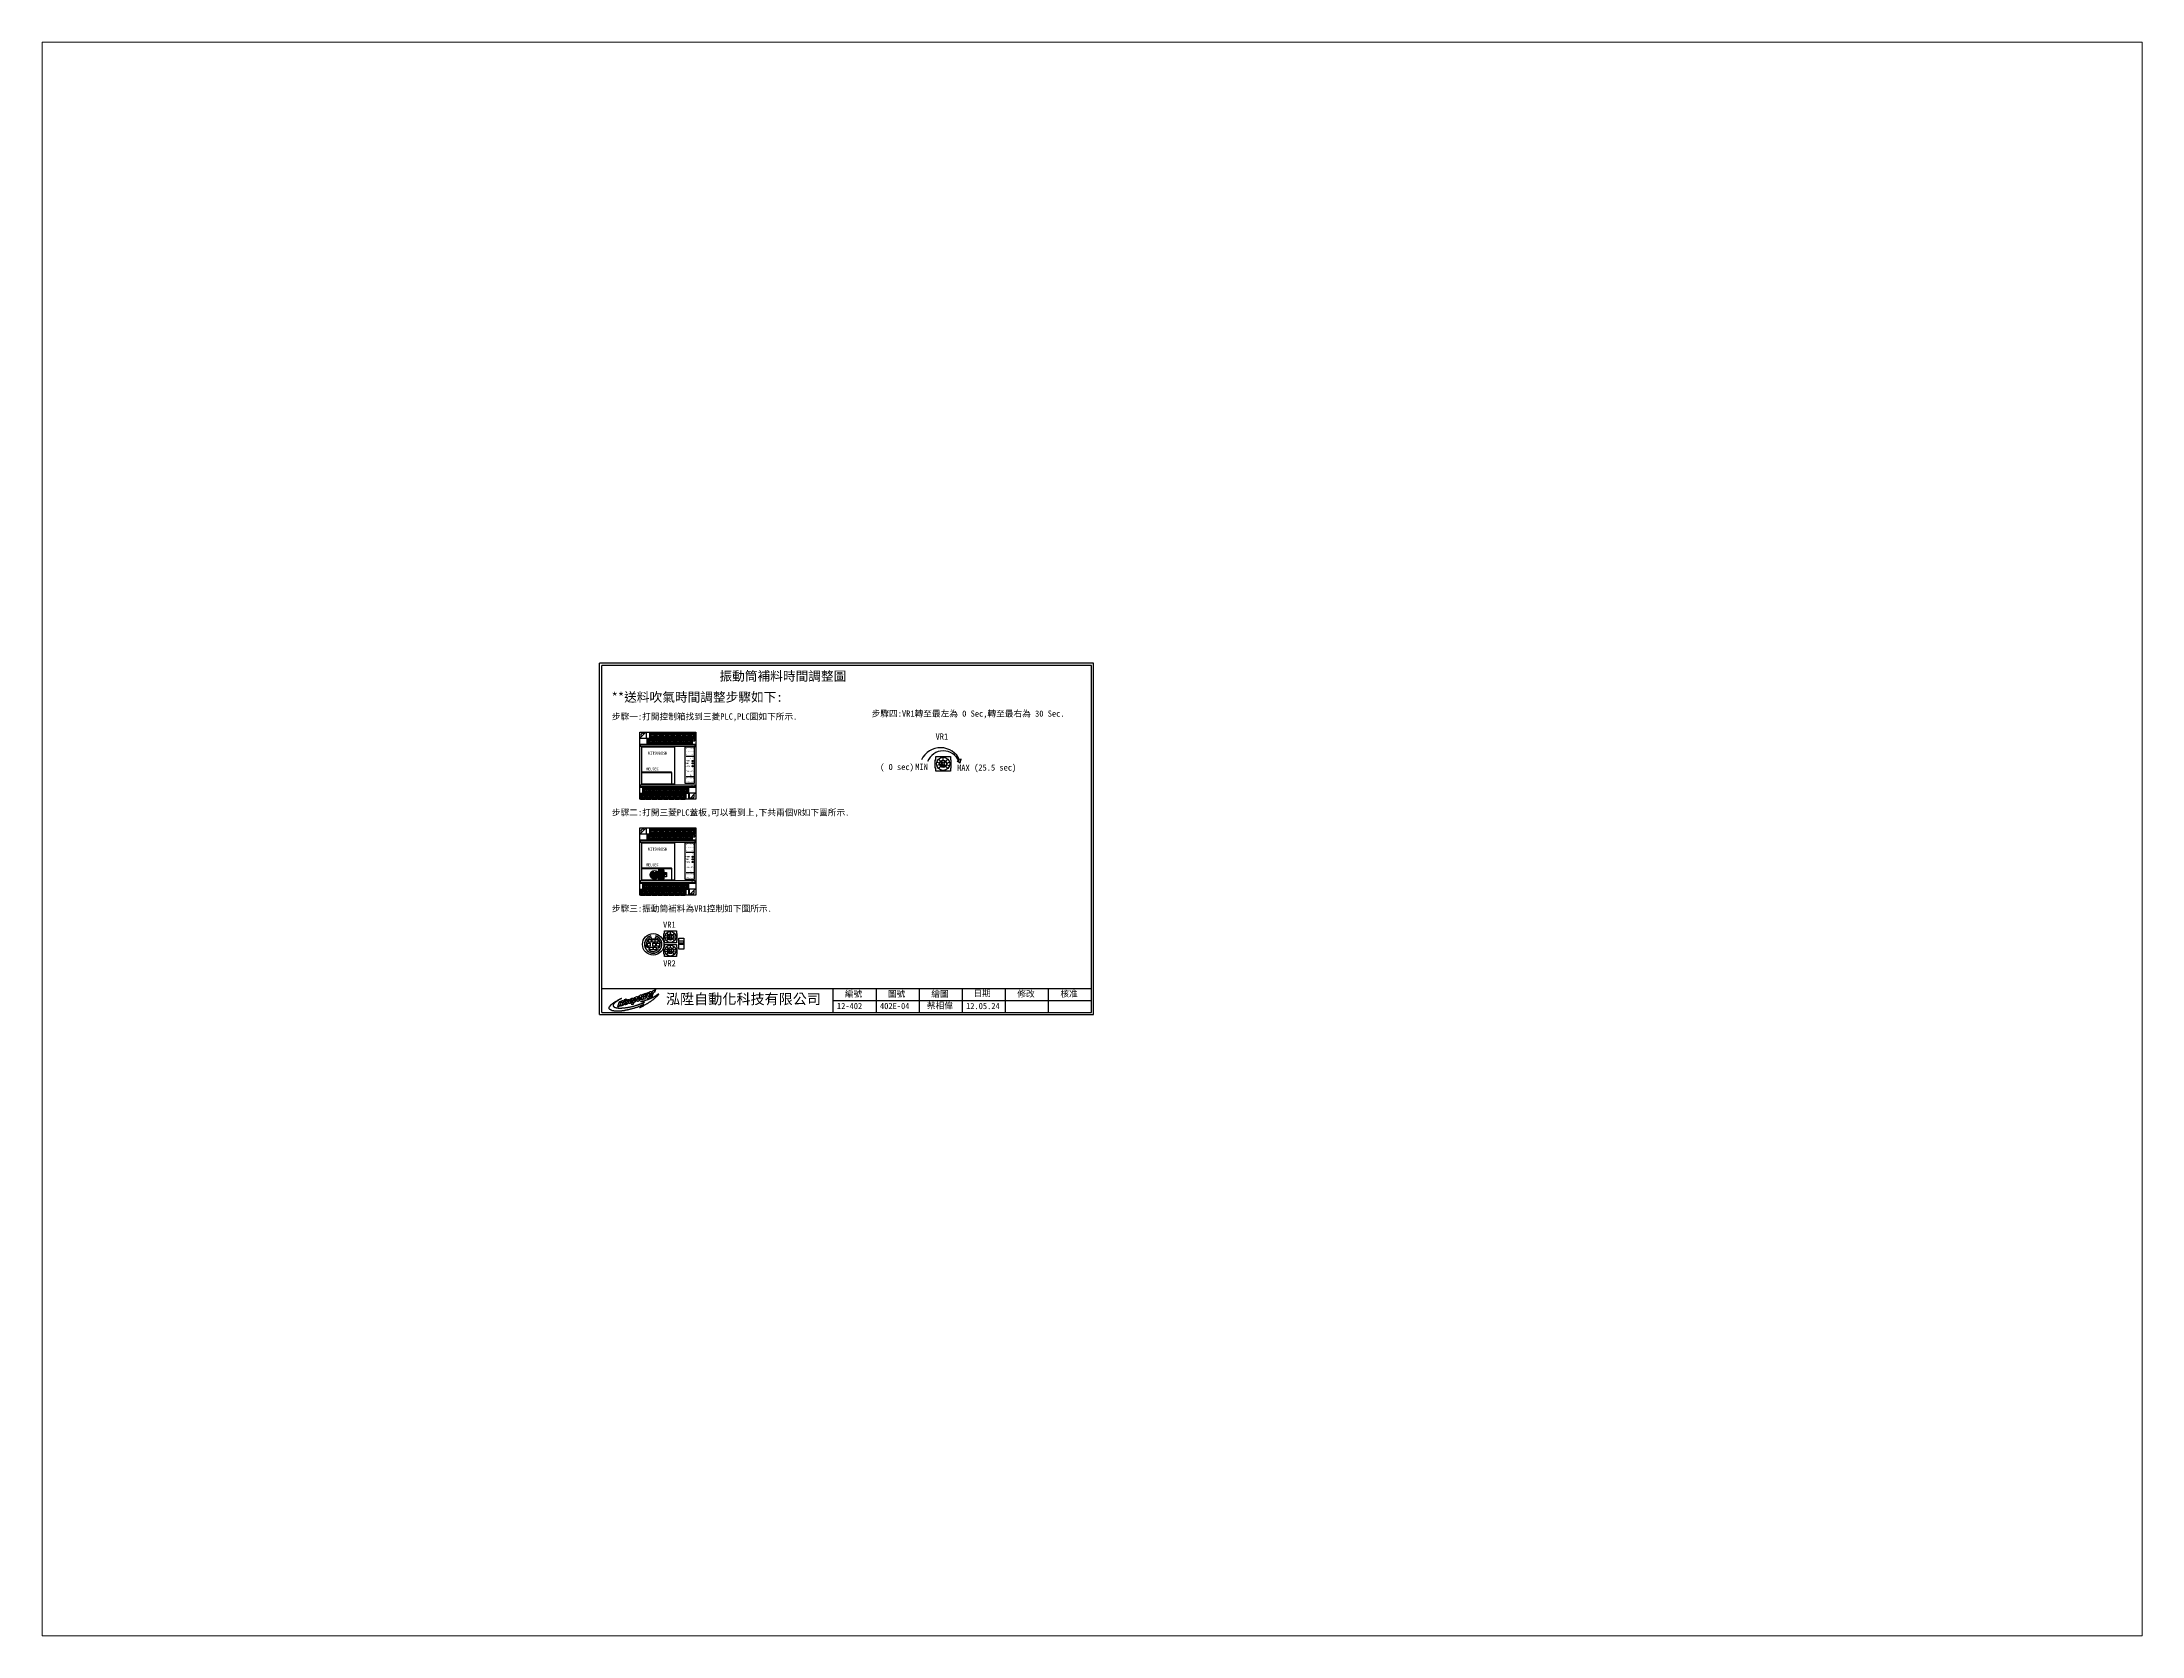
# Paper-space layout '配置1' of a CAD drawing. Extents: x 26 to 231, y 20 to 176.
# The model-space entities are those that its viewports show. They can reach past a viewport. Long polylines and large blocks are cut down to what shows.
import ezdxf

# ---------------------------------------------------------------- set-up
doc = ezdxf.new("R2010")
doc.units = 0
for name, color, linetype in [('圖框層', 7, 'CONTINUOUS'), ('標尺寸層', 3, 'CONTINUOUS'), ('輪廓線層', 7, 'CONTINUOUS')]:
    doc.layers.add(name, color=color, linetype=linetype)
doc.styles.add('STSL', font='KAIU.TTF')

# ---------------------------------------------------------------- blocks, each defined once
blk = doc.blocks.new('FX1S-14MT')
at = {"layer": '標尺寸層', "color": 7}
for p, q in [((5.7, 0), (5.7, -3.5)), ((5.7, 0), (9, 0)), ((6.2, -0.7), (6.2, 0)), ((9, -0.7), (9, 0)), ((9, 0), (9, -3.5)), ((9, 0), (9, -3.5)), ((9, 0), (12.3, 0)), ((9.5, -0.7), (9.5, 0)), ((12.3, -0.7), (12.3, 0)), ((12.3, 0), (12.3, -3.5)), ((12.3, 0), (12.3, -3.5)), ((12.3, 0), (15.6, 0)), ((12.8, -0.7), (12.8, 0)), ((15.6, -0.7), (15.6, 0)), ((15.6, 0), (15.6, -3.5)), ((15.6, 0), (15.6, -3.5)), ((15.6, 0), (18.9, 0)), ((16.1, -0.7), (16.1, 0)), ((18.9, -0.7), (18.9, 0)), ((18.9, 0), (18.9, -3.5)), ((18.9, 0), (18.9, -3.5)), ((18.9, 0), (22.2, 0)), ((19.4, -0.7), (19.4, 0)), ((22.2, -0.7), (22.2, 0)), ((22.2, 0), (22.2, -3.5)), ((22.2, 0), (22.2, -3.5)), ((22.2, 0), (25.5, 0)), ((22.7, -0.7), (22.7, 0)), ((25.5, -0.7), (25.5, 0)), ((25.5, 0), (25.5, -3.5)), ((25.5, 0), (25.5, -3.5)), ((25.5, 0), (28.8, 0)), ((26, -0.7), (26, 0)), ((28.8, -0.7), (28.8, 0)), ((28.8, 0), (28.8, -3.5)), ((28.8, 0), (28.8, -3.5)), ((28.8, 0), (32.1, 0)), ((29.3, -0.7), (29.3, 0)), ((32.1, -0.7), (32.1, 0)), ((32.1, 0), (32.1, -3.5)), ((0, -7), (32.5, -7)), ((3.5, -0.1), (0.1, -3.6)), ((4.1, -3.5), (4.1, -7)), ((4.1, -3.5), (7.4, -3.5)), ((5.2, -7), (4.1, -7)), ((4.6, -4.2), (4.6, -3.5)), ((6.8, -3.5), (5.7, -3.5)), ((7.4, -4.2), (7.4, -3.5)), ((7.4, -3.5), (7.4, -7)), ((7.4, -3.5), (7.4, -7)), ((7.4, -3.5), (10.7, -3.5)), ((8.5, -7), (7.4, -7)), ((7.9, -4.2), (7.9, -3.5)), ((10.1, -3.5), (9, -3.5)), ((10.7, -4.2), (10.7, -3.5)), ((10.7, -3.5), (10.7, -7)), ((10.7, -3.5), (10.7, -7)), ((10.7, -3.5), (14, -3.5)), ((11.8, -7), (10.7, -7)), ((11.2, -4.2), (11.2, -3.5)), ((13.4, -3.5), (12.3, -3.5)), ((14, -4.2), (14, -3.5)), ((14, -3.5), (14, -7)), ((14, -3.5), (14, -7)), ((14, -3.5), (17.3, -3.5)), ((15.1, -7), (14, -7)), ((14.5, -4.2), (14.5, -3.5)), ((16.7, -3.5), (15.6, -3.5)), ((17.3, -4.2), (17.3, -3.5)), ((17.3, -3.5), (17.3, -7)), ((17.3, -3.5), (17.3, -7)), ((17.3, -3.5), (20.6, -3.5)), ((18.4, -7), (17.3, -7)), ((17.8, -4.2), (17.8, -3.5)), ((20, -3.5), (18.9, -3.5)), ((20.6, -4.2), (20.6, -3.5)), ((20.6, -3.5), (20.6, -7)), ((20.6, -3.5), (20.6, -7)), ((20.6, -3.5), (23.9, -3.5)), ((21.7, -7), (20.6, -7)), ((21.1, -4.2), (21.1, -3.5)), ((23.3, -3.5), (22.2, -3.5)), ((23.9, -4.2), (23.9, -3.5)), ((23.9, -3.5), (23.9, -7)), ((23.9, -3.5), (23.9, -7)), ((23.9, -3.5), (27.2, -3.5)), ((25, -7), (23.9, -7)), ((24.4, -4.2), (24.4, -3.5)), ((26.6, -3.5), (25.5, -3.5)), ((27.2, -4.2), (27.2, -3.5)), ((27.2, -3.5), (27.2, -7)), ((27.2, -3.5), (27.2, -7)), ((27.2, -3.5), (30.5, -3.5)), ((28.3, -7), (27.2, -7)), ((27.7, -4.2), (27.7, -3.5)), ((29.9, -3.5), (28.8, -3.5)), ((30.5, -4.2), (30.5, -3.5)), ((30.5, -3.5), (30.5, -7)), ((32.5, -8.7), (31.5, -8.7)), ((32.5, -8.8), (32.5, -9.8)), ((18.4, -23.4), (1.2, -23.4)), ((26.9, -14.1), (31.2, -14.1)), ((0, -32), (32.5, -32)), ((0, -35.5), (0, -39)), ((0, -35.5), (3.3, -35.5)), ((0.5, -36.2), (0.5, -35.5)), ((1.6, -32), (1.6, -35.5)), ((1.6, -32), (4.9, -32)), ((2.7, -35.5), (1.6, -35.5)), ((2.1, -32.7), (2.1, -32)), ((3.3, -36.2), (3.3, -35.5)), ((3.3, -35.5), (3.3, -39)), ((3.3, -35.5), (3.3, -39)), ((3.3, -35.5), (6.6, -35.5)), ((3.8, -36.2), (3.8, -35.5)), ((4.9, -32.7), (4.9, -32)), ((4.9, -32), (4.9, -35.5)), ((4.9, -32), (4.9, -35.5)), ((4.9, -32), (8.2, -32)), ((6, -35.5), (4.9, -35.5)), ((5.4, -32.7), (5.4, -32)), ((6.6, -36.2), (6.6, -35.5)), ((6.6, -35.5), (6.6, -39)), ((6.6, -35.5), (6.6, -39)), ((6.6, -35.5), (9.9, -35.5)), ((7.1, -36.2), (7.1, -35.5)), ((8.2, -32.7), (8.2, -32)), ((8.2, -32), (8.2, -35.5)), ((8.2, -32), (8.2, -35.5)), ((8.2, -32), (11.5, -32)), ((9.3, -35.5), (8.2, -35.5)), ((8.7, -32.7), (8.7, -32)), ((9.9, -36.2), (9.9, -35.5)), ((9.9, -35.5), (9.9, -39)), ((9.9, -35.5), (9.9, -39)), ((9.9, -35.5), (13.2, -35.5)), ((10.4, -36.2), (10.4, -35.5)), ((11.5, -32.7), (11.5, -32)), ((11.5, -32), (11.5, -35.5)), ((11.5, -32), (11.5, -35.5)), ((11.5, -32), (14.8, -32)), ((12.6, -35.5), (11.5, -35.5)), ((12, -32.7), (12, -32)), ((13.2, -36.2), (13.2, -35.5)), ((13.2, -35.5), (13.2, -39)), ((13.2, -35.5), (13.2, -39)), ((13.2, -35.5), (16.5, -35.5)), ((13.7, -36.2), (13.7, -35.5)), ((14.8, -32.7), (14.8, -32)), ((14.8, -32), (14.8, -35.5)), ((14.8, -32), (14.8, -35.5)), ((14.8, -32), (18.1, -32)), ((15.9, -35.5), (14.8, -35.5)), ((15.3, -32.7), (15.3, -32)), ((16.5, -36.2), (16.5, -35.5)), ((16.5, -35.5), (16.5, -39)), ((16.5, -35.5), (16.5, -39)), ((16.5, -35.5), (19.8, -35.5)), ((17, -36.2), (17, -35.5)), ((18.1, -32.7), (18.1, -32)), ((18.1, -32), (18.1, -35.5)), ((18.1, -32), (18.1, -35.5)), ((18.1, -32), (21.4, -32)), ((19.2, -35.5), (18.1, -35.5)), ((18.6, -32.7), (18.6, -32)), ((19.8, -36.2), (19.8, -35.5)), ((19.8, -35.5), (19.8, -39)), ((19.8, -35.5), (19.8, -39)), ((19.8, -35.5), (23.1, -35.5)), ((20.3, -36.2), (20.3, -35.5)), ((21.4, -32.7), (21.4, -32)), ((21.4, -32), (21.4, -35.5)), ((21.4, -32), (21.4, -35.5)), ((21.4, -32), (24.7, -32)), ((22.5, -35.5), (21.4, -35.5)), ((21.9, -32.7), (21.9, -32)), ((23.1, -36.2), (23.1, -35.5)), ((23.1, -35.5), (23.1, -39)), ((23.1, -35.5), (23.1, -39)), ((23.1, -35.5), (26.4, -35.5)), ((23.6, -36.2), (23.6, -35.5)), ((24.7, -32.7), (24.7, -32)), ((24.7, -32), (24.7, -35.5)), ((24.7, -32), (24.7, -35.5)), ((24.7, -32), (28, -32)), ((25.8, -35.5), (24.7, -35.5)), ((25.2, -32.7), (25.2, -32)), ((26.4, -36.2), (26.4, -35.5)), ((26.4, -35.5), (26.4, -39)), ((26.7, -35.5), (26.7, -39)), ((26.9, -25.9), (31.2, -25.9)), ((28, -32.7), (28, -32)), ((28, -32), (28, -35.5)), ((28.3, -32), (28.3, -39)), ((32.4, -35.4), (28.9, -38.9)), ((1.1, -39), (0, -39)), ((4.4, -39), (3.3, -39)), ((7.7, -39), (6.6, -39)), ((11, -39), (9.9, -39)), ((14.3, -39), (13.2, -39)), ((17.6, -39), (16.5, -39)), ((20.9, -39), (19.8, -39)), ((24.2, -39), (23.1, -39))]:
    blk.add_line(p, q, dxfattribs=at)
for points in [[(0, 0), (3.7, 0), (3.7, -3.7), (0, -3.7)], [(0, 0), (32.5, 0), (32.5, -39), (0, -39)], [(0.5, -7.2), (32, -7.2), (32, -8.5), (0.5, -8.5)], [(1.2, -8.6), (20.2, -8.6), (20.2, -30.3), (1.2, -30.3)], [(7.4, -4.2), (4.6, -4.2), (4.6, -7), (7.4, -7)], [(9, -0.7), (6.2, -0.7), (6.2, -3.5), (9, -3.5)], [(10.7, -4.2), (7.9, -4.2), (7.9, -7), (10.7, -7)], [(12.3, -0.7), (9.5, -0.7), (9.5, -3.5), (12.3, -3.5)], [(14, -4.2), (11.2, -4.2), (11.2, -7), (14, -7)], [(15.6, -0.7), (12.8, -0.7), (12.8, -3.5), (15.6, -3.5)], [(17.3, -4.2), (14.5, -4.2), (14.5, -7), (17.3, -7)], [(18.9, -0.7), (16.1, -0.7), (16.1, -3.5), (18.9, -3.5)], [(20.6, -4.2), (17.8, -4.2), (17.8, -7), (20.6, -7)], [(22.2, -0.7), (19.4, -0.7), (19.4, -3.5), (22.2, -3.5)], [(23.9, -4.2), (21.1, -4.2), (21.1, -7), (23.9, -7)], [(25.5, -0.7), (22.7, -0.7), (22.7, -3.5), (25.5, -3.5)], [(27.2, -4.2), (24.4, -4.2), (24.4, -7), (27.2, -7)], [(28.8, -0.7), (26, -0.7), (26, -3.5), (28.8, -3.5)], [(26.3, -8.7), (31.5, -8.7), (31.5, -29.9), (26.3, -29.9)], [(30.5, -4.2), (27.7, -4.2), (27.7, -7), (30.5, -7)], [(32.1, -0.7), (29.3, -0.7), (29.3, -3.5), (32.1, -3.5)], [(31.9, -4.1), (30.8, -4.1), (30.8, -5.1), (31.9, -5.1)], [(1.2, -23.6), (18.5, -23.6), (18.5, -30.3), (1.2, -30.3)], [(0.5, -30.6), (32, -30.6), (32, -31.9), (0.5, -31.9)], [(3.3, -36.2), (0.5, -36.2), (0.5, -39), (3.3, -39)], [(4.9, -32.7), (2.1, -32.7), (2.1, -35.5), (4.9, -35.5)], [(6.6, -36.2), (3.8, -36.2), (3.8, -39), (6.6, -39)], [(8.2, -32.7), (5.4, -32.7), (5.4, -35.5), (8.2, -35.5)], [(9.9, -36.2), (7.1, -36.2), (7.1, -39), (9.9, -39)], [(11.5, -32.7), (8.7, -32.7), (8.7, -35.5), (11.5, -35.5)], [(13.2, -36.2), (10.4, -36.2), (10.4, -39), (13.2, -39)], [(14.8, -32.7), (12, -32.7), (12, -35.5), (14.8, -35.5)], [(16.5, -36.2), (13.7, -36.2), (13.7, -39), (16.5, -39)], [(18.1, -32.7), (15.3, -32.7), (15.3, -35.5), (18.1, -35.5)], [(19.8, -36.2), (17, -36.2), (17, -39), (19.8, -39)], [(21.4, -32.7), (18.6, -32.7), (18.6, -35.5), (21.4, -35.5)], [(23.1, -36.2), (20.3, -36.2), (20.3, -39), (23.1, -39)], [(24.7, -32.7), (21.9, -32.7), (21.9, -35.5), (24.7, -35.5)], [(26.4, -36.2), (23.6, -36.2), (23.6, -39), (26.4, -39)], [(28, -32.7), (25.2, -32.7), (25.2, -35.5), (28, -35.5)], [(28.8, -35.3), (32.5, -35.3), (32.5, -39), (28.8, -39)]]:
    blk.add_lwpolyline(points, close=True, dxfattribs=at)
for centre, radius in [((6, -5.6), 1.1), ((7.6, -2.1), 1.1), ((9.3, -5.6), 1.1), ((10.9, -2.1), 1.1), ((12.6, -5.6), 1.1), ((14.2, -2.1), 1.1), ((15.9, -5.6), 1.1), ((17.5, -2.1), 1.1), ((19.2, -5.6), 1.1), ((20.8, -2.1), 1.1), ((22.5, -5.6), 1.1), ((24.1, -2.1), 1.1), ((25.8, -5.6), 1.1), ((27.4, -2.1), 1.1), ((29.1, -5.6), 1.1), ((30.7, -2.1), 1.1), ((30.7, -16.8), 0.346), ((30.7, -18.2), 0.346), ((30.7, -19.8), 0.346), ((1.9, -37.6), 1.1), ((3.5, -34.1), 1.1), ((5.2, -37.6), 1.1), ((6.8, -34.1), 1.1), ((8.5, -37.6), 1.1), ((10.1, -34.1), 1.1), ((11.8, -37.6), 1.1), ((13.4, -34.1), 1.1), ((15.1, -37.6), 1.1), ((16.7, -34.1), 1.1), ((18.4, -37.6), 1.1), ((20, -34.1), 1.1), ((21.7, -37.6), 1.1), ((23.3, -34.1), 1.1), ((25, -37.6), 1.1), ((26.6, -34.1), 1.1)]:
    blk.add_circle(centre, radius, dxfattribs=at)
for centre, start, end in [((1.8, -1.8), 45, 225), ((30.6, -37.2), 225, 45)]:
    blk.add_arc(centre, 1.1, start, end, dxfattribs=at)
for centre, major_axis, ratio, start_param, end_param in [((6, -5.6), (-0.778, 0.778), 0.176168, 4.886768, 7.679603), ((6, -5.6), (0.778, 0.778), 0.176168, 1.745175, 4.53801), ((6, -5.6), (0.778, 0.778), 0.176168, 4.886768, 7.679603), ((6, -5.6), (-0.778, 0.778), 0.176168, 8.02836, 10.821195), ((7.6, -1.9), (-0.778, 0.778), 0.176168, 4.886768, 7.679603), ((7.6, -2.1), (0.778, 0.778), 0.176168, 1.745175, 4.53801), ((7.6, -1.9), (0.778, 0.778), 0.176168, 4.886768, 7.679603), ((7.6, -2.1), (-0.778, 0.778), 0.176168, 8.02836, 10.821195), ((9.3, -5.6), (-0.778, 0.778), 0.176168, 4.886768, 7.679603), ((9.3, -5.6), (0.778, 0.778), 0.176168, 1.745175, 4.53801), ((9.3, -5.6), (0.778, 0.778), 0.176168, 4.886768, 7.679603), ((9.3, -5.6), (-0.778, 0.778), 0.176168, 8.02836, 10.821195), ((10.9, -1.9), (-0.778, 0.778), 0.176168, 4.886768, 7.679603), ((10.9, -2.1), (0.778, 0.778), 0.176168, 1.745175, 4.53801), ((10.9, -1.9), (0.778, 0.778), 0.176168, 4.886768, 7.679603), ((10.9, -2.1), (-0.778, 0.778), 0.176168, 8.02836, 10.821195), ((12.6, -5.6), (-0.778, 0.778), 0.176168, 4.886768, 7.679603), ((12.6, -5.6), (0.778, 0.778), 0.176168, 1.745175, 4.53801), ((12.6, -5.6), (0.778, 0.778), 0.176168, 4.886768, 7.679603), ((12.6, -5.6), (-0.778, 0.778), 0.176168, 8.02836, 10.821195), ((14.2, -1.9), (-0.778, 0.778), 0.176168, 4.886768, 7.679603), ((14.2, -2.1), (0.778, 0.778), 0.176168, 1.745175, 4.53801), ((14.2, -1.9), (0.778, 0.778), 0.176168, 4.886768, 7.679603), ((14.2, -2.1), (-0.778, 0.778), 0.176168, 8.02836, 10.821195), ((15.9, -5.6), (-0.778, 0.778), 0.176168, 4.886768, 7.679603), ((15.9, -5.6), (0.778, 0.778), 0.176168, 1.745175, 4.53801), ((15.9, -5.6), (0.778, 0.778), 0.176168, 4.886768, 7.679603), ((15.9, -5.6), (-0.778, 0.778), 0.176168, 8.02836, 10.821195), ((17.5, -1.9), (-0.778, 0.778), 0.176168, 4.886768, 7.679603), ((17.5, -2.1), (0.778, 0.778), 0.176168, 1.745175, 4.53801), ((17.5, -1.9), (0.778, 0.778), 0.176168, 4.886768, 7.679603), ((17.5, -2.1), (-0.778, 0.778), 0.176168, 8.02836, 10.821195), ((19.2, -5.6), (-0.778, 0.778), 0.176168, 4.886768, 7.679603), ((19.2, -5.6), (0.778, 0.778), 0.176168, 1.745175, 4.53801), ((19.2, -5.6), (0.778, 0.778), 0.176168, 4.886768, 7.679603), ((19.2, -5.6), (-0.778, 0.778), 0.176168, 8.02836, 10.821195), ((20.8, -1.9), (-0.778, 0.778), 0.176168, 4.886768, 7.679603), ((20.8, -2.1), (0.778, 0.778), 0.176168, 1.745175, 4.53801), ((20.8, -1.9), (0.778, 0.778), 0.176168, 4.886768, 7.679603), ((20.8, -2.1), (-0.778, 0.778), 0.176168, 8.02836, 10.821195), ((22.5, -5.6), (-0.778, 0.778), 0.176168, 4.886768, 7.679603), ((22.5, -5.6), (0.778, 0.778), 0.176168, 1.745175, 4.53801), ((22.5, -5.6), (0.778, 0.778), 0.176168, 4.886768, 7.679603), ((22.5, -5.6), (-0.778, 0.778), 0.176168, 8.02836, 10.821195), ((24.1, -1.9), (-0.778, 0.778), 0.176168, 4.886768, 7.679603), ((24.1, -2.1), (0.778, 0.778), 0.176168, 1.745175, 4.53801), ((24.1, -1.9), (0.778, 0.778), 0.176168, 4.886768, 7.679603), ((24.1, -2.1), (-0.778, 0.778), 0.176168, 8.02836, 10.821195), ((25.8, -5.6), (-0.778, 0.778), 0.176168, 4.886768, 7.679603), ((25.8, -5.6), (0.778, 0.778), 0.176168, 1.745175, 4.53801), ((25.8, -5.6), (0.778, 0.778), 0.176168, 4.886768, 7.679603), ((25.8, -5.6), (-0.778, 0.778), 0.176168, 8.02836, 10.821195), ((27.4, -1.9), (-0.778, 0.778), 0.176168, 4.886768, 7.679603), ((27.4, -2.1), (0.778, 0.778), 0.176168, 1.745175, 4.53801), ((27.4, -1.9), (0.778, 0.778), 0.176168, 4.886768, 7.679603), ((27.4, -2.1), (-0.778, 0.778), 0.176168, 8.02836, 10.821195), ((29.1, -5.6), (-0.778, 0.778), 0.176168, 4.886768, 7.679603), ((29.1, -5.6), (0.778, 0.778), 0.176168, 1.745175, 4.53801), ((29.1, -5.6), (0.778, 0.778), 0.176168, 4.886768, 7.679603), ((29.1, -5.6), (-0.778, 0.778), 0.176168, 8.02836, 10.821195), ((30.7, -1.9), (-0.778, 0.778), 0.176168, 4.886768, 7.679603), ((30.7, -2.1), (0.778, 0.778), 0.176168, 1.745175, 4.53801), ((30.7, -1.9), (0.778, 0.778), 0.176168, 4.886768, 7.679603), ((30.7, -2.1), (-0.778, 0.778), 0.176168, 8.02836, 10.821195), ((18.4, -23.6), (0, 0.227), 0.577995, 4.712389, 6.283185), ((3.5, -34.1), (-0.778, 0.778), 0.176168, 4.886768, 7.679603), ((3.5, -34.1), (0.778, 0.778), 0.176168, 1.745175, 4.53801), ((3.5, -34.1), (0.778, 0.778), 0.176168, 4.886768, 7.679603), ((3.5, -34.1), (-0.778, 0.778), 0.176168, 8.02836, 10.821195), ((6.8, -34.1), (-0.778, 0.778), 0.176168, 4.886768, 7.679603), ((6.8, -34.1), (0.778, 0.778), 0.176168, 1.745175, 4.53801), ((6.8, -34.1), (0.778, 0.778), 0.176168, 4.886768, 7.679603), ((6.8, -34.1), (-0.778, 0.778), 0.176168, 8.02836, 10.821195), ((10.1, -34.1), (-0.778, 0.778), 0.176168, 4.886768, 7.679603), ((10.1, -34.1), (0.778, 0.778), 0.176168, 1.745175, 4.53801), ((10.1, -34.1), (0.778, 0.778), 0.176168, 4.886768, 7.679603), ((10.1, -34.1), (-0.778, 0.778), 0.176168, 8.02836, 10.821195), ((13.4, -34.1), (-0.778, 0.778), 0.176168, 4.886768, 7.679603), ((13.4, -34.1), (0.778, 0.778), 0.176168, 1.745175, 4.53801), ((13.4, -34.1), (0.778, 0.778), 0.176168, 4.886768, 7.679603), ((13.4, -34.1), (-0.778, 0.778), 0.176168, 8.02836, 10.821195), ((16.7, -34.1), (-0.778, 0.778), 0.176168, 4.886768, 7.679603), ((16.7, -34.1), (0.778, 0.778), 0.176168, 1.745175, 4.53801), ((16.7, -34.1), (0.778, 0.778), 0.176168, 4.886768, 7.679603), ((16.7, -34.1), (-0.778, 0.778), 0.176168, 8.02836, 10.821195), ((20, -34.1), (-0.778, 0.778), 0.176168, 4.886768, 7.679603), ((20, -34.1), (0.778, 0.778), 0.176168, 1.745175, 4.53801), ((20, -34.1), (0.778, 0.778), 0.176168, 4.886768, 7.679603), ((20, -34.1), (-0.778, 0.778), 0.176168, 8.02836, 10.821195), ((23.3, -34.1), (-0.778, 0.778), 0.176168, 4.886768, 7.679603), ((23.3, -34.1), (0.778, 0.778), 0.176168, 1.745175, 4.53801), ((23.3, -34.1), (0.778, 0.778), 0.176168, 4.886768, 7.679603), ((23.3, -34.1), (-0.778, 0.778), 0.176168, 8.02836, 10.821195), ((26.6, -34.1), (-0.778, 0.778), 0.176168, 4.886768, 7.679603), ((26.6, -34.1), (0.778, 0.778), 0.176168, 1.745175, 4.53801), ((26.6, -34.1), (0.778, 0.778), 0.176168, 4.886768, 7.679603), ((26.6, -34.1), (-0.778, 0.778), 0.176168, 8.02836, 10.821195), ((1.9, -37.6), (-0.778, 0.778), 0.176168, 4.886768, 7.679603), ((1.9, -37.6), (0.778, 0.778), 0.176168, 1.745175, 4.53801), ((1.9, -37.6), (0.778, 0.778), 0.176168, 4.886768, 7.679603), ((1.9, -37.6), (-0.778, 0.778), 0.176168, 8.02836, 10.821195), ((5.2, -37.6), (-0.778, 0.778), 0.176168, 4.886768, 7.679603), ((5.2, -37.6), (0.778, 0.778), 0.176168, 1.745175, 4.53801), ((5.2, -37.6), (0.778, 0.778), 0.176168, 4.886768, 7.679603), ((5.2, -37.6), (-0.778, 0.778), 0.176168, 8.02836, 10.821195), ((8.5, -37.6), (-0.778, 0.778), 0.176168, 4.886768, 7.679603), ((8.5, -37.6), (0.778, 0.778), 0.176168, 1.745175, 4.53801), ((8.5, -37.6), (0.778, 0.778), 0.176168, 4.886768, 7.679603), ((8.5, -37.6), (-0.778, 0.778), 0.176168, 8.02836, 10.821195), ((11.8, -37.6), (-0.778, 0.778), 0.176168, 4.886768, 7.679603), ((11.8, -37.6), (0.778, 0.778), 0.176168, 1.745175, 4.53801), ((11.8, -37.6), (0.778, 0.778), 0.176168, 4.886768, 7.679603), ((11.8, -37.6), (-0.778, 0.778), 0.176168, 8.02836, 10.821195), ((15.1, -37.6), (-0.778, 0.778), 0.176168, 4.886768, 7.679603), ((15.1, -37.6), (0.778, 0.778), 0.176168, 1.745175, 4.53801), ((15.1, -37.6), (0.778, 0.778), 0.176168, 4.886768, 7.679603), ((15.1, -37.6), (-0.778, 0.778), 0.176168, 8.02836, 10.821195), ((18.4, -37.6), (-0.778, 0.778), 0.176168, 4.886768, 7.679603), ((18.4, -37.6), (0.778, 0.778), 0.176168, 1.745175, 4.53801), ((18.4, -37.6), (0.778, 0.778), 0.176168, 4.886768, 7.679603), ((18.4, -37.6), (-0.778, 0.778), 0.176168, 8.02836, 10.821195), ((21.7, -37.6), (-0.778, 0.778), 0.176168, 4.886768, 7.679603), ((21.7, -37.6), (0.778, 0.778), 0.176168, 1.745175, 4.53801), ((21.7, -37.6), (0.778, 0.778), 0.176168, 4.886768, 7.679603), ((21.7, -37.6), (-0.778, 0.778), 0.176168, 8.02836, 10.821195), ((25, -37.6), (-0.778, 0.778), 0.176168, 4.886768, 7.679603), ((25, -37.6), (0.778, 0.778), 0.176168, 1.745175, 4.53801), ((25, -37.6), (0.778, 0.778), 0.176168, 4.886768, 7.679603), ((25, -37.6), (-0.778, 0.778), 0.176168, 8.02836, 10.821195)]:
    blk.add_ellipse(centre, major_axis=major_axis, ratio=ratio, start_param=start_param, end_param=end_param, dxfattribs=at)
at = {"layer": '圖框層', "color": 4, "style": 'STSL'}
for s, height, p in [('MITSUBISH', 1.61, (4.7, -13.1)), ('0 1 2 3', 0.72, (27.2, -9.9)), ('4 5 6 7', 0.72, (27.2, -11.7)), ('MELSEC', 1.56, (3.6, -22.2)), ('POWER', 0.72, (26.5, -17.1)), ('RUN', 0.72, (26.5, -18.6)), ('ERROR', 0.72, (26.5, -20.2)), ('FX1s-40MT', 0.72, (26.7, -23.2)), ('10 11 12 13', 0.475, (27.1, -13.2)), ('I N', 0.72, (29.3, -15.2)), ('0 1 2 3', 0.72, (27.2, -27.1)), ('4 5 6 7', 0.72, (27.2, -29.2)), ('OUT', 0.72, (29.3, -25.5)), ('20MT', 0.475, (29.8, -31.4))]:
    blk.add_text(s, height=height, dxfattribs=at).set_placement(p)
blk = doc.blocks.new('PLC-VR1&VR2')
at = {"layer": '標尺寸層'}
h = blk.add_hatch(color=7, dxfattribs=at)
edge = h.paths.add_edge_path()
edge.add_arc((16.8, -4.3), 0.178, 0, 360)
h = blk.add_hatch(color=7, dxfattribs=at)
edge = h.paths.add_edge_path()
edge.add_arc((16.8, -12.2), 0.178, 0, 360)
h = blk.add_hatch(color=7, dxfattribs=at)
edge = h.paths.add_edge_path()
edge.add_arc((17.7, -5.2), 0.178, 0, 360)
h = blk.add_hatch(color=7, dxfattribs=at)
edge = h.paths.add_edge_path()
edge.add_arc((17.7, -13.1), 0.178, 0, 360)
at = {"layer": '標尺寸層', "color": 7}
for p, q in [((6.5, -3.7), (6.5, -3.5)), ((6.8, -4.5), (6.8, -5.1)), ((6.8, -5.1), (9, -5.1)), ((9, -4.5), (9, -5.1)), ((9.4, -3.7), (9.4, -3.5)), ((16.2, -3.6), (14.8, -3.2)), ((16.2, -4.5), (14.8, -4.9)), ((16.2, -11.5), (14.8, -11.2)), ((15.7, -1.8), (16.6, -2.8)), ((16.6, -5.3), (15.7, -6.3)), ((15.7, -9.7), (16.6, -10.7)), ((17.9, -2.3), (17.9, -0.9)), ((17.9, -10.2), (17.9, -8.8)), ((20.2, -1.8), (19.2, -2.8)), ((19.2, -5.3), (20.2, -6.3)), ((20.2, -9.7), (19.2, -10.7)), ((19.7, -3.6), (21, -3.2)), ((19.7, -4.5), (21, -4.9)), ((19.7, -11.5), (21, -11.2)), ((22.8, -6.4), (22.7, -6.5)), ((22.7, -8.4), (22.8, -7.5)), ((22.8, -7.5), (22.8, -6.4)), ((22.8, -7.5), (25.6, -7.5)), ((25.6, -7.5), (25.6, -6.4)), ((25.6, -6.4), (25.7, -6.4)), ((25.7, -8.4), (25.6, -7.5)), ((16.2, -12.5), (14.8, -12.8)), ((16.6, -13.3), (15.7, -14.2)), ((19.2, -13.3), (20.2, -14.2)), ((19.7, -12.5), (21, -12.8))]:
    blk.add_line(p, q, dxfattribs=at)
for points in [[(4.1, -10), (5.3, -10), (5.3, -11.6)], [(10.7, -11.5), (10.7, -10), (11.7, -10)], [(14.4, -6.1), (14, -6.1), (14, -2.1), (14.4, -2.1)], [(14.4, -14), (14, -14), (14, -10), (14.4, -10)], [(14.4, -2.1), (14.4, -0.6), (21.4, -0.6), (21.4, -2.1)], [(21.4, -6.1), (21.4, -7.6), (14.4, -7.6), (14.4, -6.1)], [(14.4, -10), (14.4, -8.5), (21.4, -8.5), (21.4, -10)], [(17.5, -4.1), (16.8, -3.3), (17.2, -3), (17.9, -3.7)], [(17.5, -4.1), (16.8, -4.8), (17.2, -5.2), (17.9, -4.4)], [(17.5, -12), (16.8, -11.2), (17.2, -10.9), (17.9, -11.6)], [(17.5, -12), (16.8, -12.7), (17.2, -13.1), (17.9, -12.4)], [(18.3, -4.1), (19, -3.3), (18.7, -3), (17.9, -3.7)], [(18.3, -4.1), (19, -4.8), (18.7, -5.2), (17.9, -4.4)], [(18.3, -12), (19, -11.2), (18.7, -10.9), (17.9, -11.6)], [(18.3, -12), (19, -12.7), (18.7, -13.1), (17.9, -12.4)], [(21.4, -2.1), (21.7, -2.1), (21.7, -6.1), (21.4, -6.1)], [(21.4, -10), (21.7, -10), (21.7, -14), (21.4, -14)], [(25.7, -6.4), (25.7, -8.4), (22.7, -8.4), (22.7, -6.4)], [(22.8, -6.4), (25.6, -6.4)], [(21.4, -14), (21.4, -15.5), (14.4, -15.5), (14.4, -14)]]:
    blk.add_lwpolyline(points, dxfattribs=at)
for points in [[(4.6, -7.8), (6.2, -7.8), (6.2, -9.4), (4.6, -9.4)], [(5.2, -5.6), (6.8, -5.6), (6.8, -7.2), (5.2, -7.2)], [(6, -10), (7.6, -10), (7.6, -11.6), (6, -11.6)], [(7.2, -5.6), (8.8, -5.6), (8.8, -7.2), (7.2, -7.2)], [(7.6, -7.8), (9.2, -7.8), (9.2, -9.4), (7.6, -9.4)], [(8.1, -10), (9.7, -10), (9.7, -11.6), (8.1, -11.6)], [(9, -5.6), (10.6, -5.6), (10.6, -7.2), (9, -7.2)], [(9.9, -7.8), (11.5, -7.8), (11.5, -9.4), (9.9, -9.4)], [(22.7, -4.8), (25.7, -4.8), (25.7, -11.1), (22.7, -11.1)]]:
    blk.add_lwpolyline(points, close=True, dxfattribs=at)
for centre, radius in [((7.9, -8.4), 6.25), ((17.9, -4.1), 3.2), ((17.9, -12), 3.2), ((17.9, -4.1), 1.8), ((17.9, -12), 1.8), ((17.9, -4.1), 1.69), ((17.9, -12), 1.69), ((16.8, -4.3), 0.178), ((16.8, -12.2), 0.178), ((17.7, -5.2), 0.178), ((17.7, -13.1), 0.178)]:
    blk.add_circle(centre, radius, dxfattribs=at)
for radius, start, end in [(5.1, 106.7199, 73.2801), (5, 107.0644, 72.9356), (4.1, 105.8749, 202.154), (4.1, 230.7742, 311.8924), (4.1, 337.846, 74.1251)]:
    blk.add_arc((7.9, -8.4), radius, start, end, dxfattribs=at)

msp = doc.modelspace()

# ---------------------------------------------------------------- hatches: boundary and pattern name
at = {"layer": '標尺寸層'}
h = msp.add_hatch(color=7, dxfattribs=at)
edge = h.paths.add_edge_path()
edge.add_arc((523.5, 148.4), 0.213, 0, 360)
h = msp.add_hatch(color=7, dxfattribs=at)
edge = h.paths.add_edge_path()
edge.add_arc((524.7, 147.2), 0.213, 0, 360)

# ---------------------------------------------------------------- linework, layer by layer
at = {"layer": '圖框層', "color": 7}
for p, q in [((612.3, 207), (325.3, 207)), ((325.3, 3), (325.3, 207)), ((611.1, 205.7), (326.6, 205.7)), ((326.6, 4.2), (326.6, 205.7)), ((611.1, 4.2), (611.1, 205.7)), ((612.3, 3), (612.3, 207)), ((326.6, 18.2), (611.1, 18.2)), ((461.1, 4.2), (461.1, 18.2)), ((486.1, 4.2), (486.1, 18.2)), ((511.1, 4.2), (511.1, 18.2)), ((536.1, 4.2), (536.1, 18.2)), ((561.1, 4.2), (561.1, 18.2)), ((586.1, 4.2), (586.1, 18.2)), ((325.3, 3), (612.3, 3)), ((326.6, 4.2), (611.1, 4.2)), ((461.1, 11.2), (611.1, 11.2))]:
    msp.add_line(p, q, dxfattribs=at)
at = {"layer": '標尺寸層', "color": 7}
for p, q in [((522.8, 149.1), (521.2, 149.6)), ((522.8, 148), (521.2, 147.6)), ((522.2, 151.3), (523.4, 150.1)), ((523.4, 147.1), (522.2, 145.9)), ((524.9, 150.7), (524.9, 152.4)), ((527.6, 151.3), (526.4, 150.1)), ((526.4, 147.1), (527.6, 145.9)), ((527, 149.1), (528.6, 149.6)), ((527, 148), (528.6, 147.6)), ((534.8, 149.1), (533, 150.1)), ((533, 150.1), (534, 150.1)), ((535.3, 151.5), (534.6, 150.6)), ((534.8, 149.1), (535.3, 151.5))]:
    msp.add_line(p, q, dxfattribs=at)
for points in [[(520.7, 146.2), (520.3, 146.2), (520.3, 151), (520.7, 151)], [(520.7, 151), (520.7, 152.8), (529.1, 152.8), (529.1, 151)], [(524.5, 148.6), (523.6, 149.5), (524, 149.9), (524.9, 149)], [(524.5, 148.6), (523.6, 147.7), (524, 147.3), (524.9, 148.1)], [(525.4, 148.6), (526.2, 149.5), (525.8, 149.9), (524.9, 149)], [(525.4, 148.6), (526.2, 147.7), (525.8, 147.3), (524.9, 148.1)], [(529.1, 151), (529.4, 151), (529.4, 146.2), (529.1, 146.2)], [(529.1, 146.2), (529.1, 144.4), (520.7, 144.4), (520.7, 146.2)]]:
    msp.add_lwpolyline(points, dxfattribs=at)
for centre, radius in [((524.9, 148.6), 3.83), ((524.9, 148.6), 2.16), ((524.9, 148.6), 2.03), ((523.5, 148.4), 0.213), ((524.7, 147.2), 0.213)]:
    msp.add_circle(centre, radius, dxfattribs=at)
for centre, radius, start, end in [((523.4, 145.7), 12.3, 23.5785, 154.4129), ((525, 146.4), 9.77, 21.7396, 158.8812)]:
    msp.add_arc(centre, radius, start, end, dxfattribs=at)
at = {"layer": '輪廓線層', "color": 1}
msp.add_lwpolyline([(349.9, 8.4), (349.6, 8.3), (349.4, 8.2), (349.1, 8.1), (348.7, 7.9), (348.4, 7.8), (348.1, 7.7), (347.8, 7.5), (347.5, 7.4), (347.3, 7.3), (347.1, 7.2), (346.8, 7.2), (346.6, 7.1), (346.4, 7), (346.2, 6.9), (346, 6.9), (345.7, 6.8), (345.5, 6.7), (345.2, 6.6), (344.9, 6.6), (344.6, 6.5), (344.3, 6.4), (344, 6.3), (343.7, 6.2), (343.5, 6.2), (343.2, 6.1), (343, 6), (342.8, 6), (342.5, 5.9), (342.3, 5.9), (342.1, 5.8), (341.9, 5.8), (341.7, 5.7), (341.5, 5.7), (341.4, 5.6), (341.2, 5.6), (341, 5.6), (340.8, 5.5), (340.6, 5.5), (340.4, 5.5), (340.3, 5.4), (340.1, 5.4), (339.9, 5.4), (339.7, 5.3), (339.5, 5.3), (339.4, 5.3), (339.2, 5.3), (339, 5.2), (338.8, 5.2), (338.7, 5.2), (338.5, 5.2), (338.4, 5.2), (338.2, 5.2), (338.1, 5.1), (337.9, 5.1), (337.7, 5.1), (337.6, 5.1), (337.4, 5.1), (337.2, 5.1), (337.1, 5.1), (336.9, 5.1), (336.7, 5), (336.5, 5), (336.4, 5), (336.2, 5), (336, 5), (335.9, 5), (335.7, 5), (335.6, 5), (335.4, 5), (335.3, 5), (335.2, 5), (335, 5), (334.9, 5), (334.8, 5), (334.7, 5), (334.6, 5.1), (334.4, 5.1), (334.3, 5.1), (334.2, 5.1), (334.1, 5.1), (334, 5.1), (333.9, 5.1), (333.7, 5.1), (333.6, 5.2), (333.5, 5.2), (333.3, 5.2), (333.2, 5.2), (333.1, 5.2), (332.9, 5.3), (332.8, 5.3), (332.6, 5.3), (332.5, 5.4), (332.4, 5.4), (332.2, 5.5), (332.1, 5.5), (332, 5.6), (331.9, 5.6), (331.8, 5.7), (331.7, 5.7), (331.6, 5.7), (331.5, 5.8), (331.5, 5.8), (331.4, 5.9), (331.4, 5.9), (331.3, 6), (331.3, 6), (331.2, 6.1), (331.2, 6.1), (331.2, 6.1), (331.1, 6.2), (331.1, 6.2), (331.1, 6.2), (331.1, 6.3), (331.1, 6.3), (331, 6.3), (331, 6.4), (331, 6.4), (331, 6.4), (331, 6.5), (331, 6.5), (331, 6.5), (331, 6.6), (331, 6.6), (331, 6.6), (331, 6.7), (331, 6.7), (331, 6.7), (331, 6.8), (331, 6.8), (331, 6.9), (330.9, 6.9), (330.9, 6.9), (330.9, 7), (330.9, 7), (330.9, 7), (330.9, 7.1), (330.9, 7.1), (330.9, 7.2), (331, 7.2), (331, 7.2), (331, 7.3), (331, 7.3), (331, 7.4), (331, 7.4), (331.1, 7.5), (331.1, 7.5), (331.2, 7.6), (331.2, 7.7), (331.2, 7.8), (331.3, 7.8), (331.4, 7.9), (331.4, 8), (331.5, 8.1), (331.6, 8.2), (331.6, 8.3), (331.7, 8.4), (331.8, 8.5), (331.9, 8.6), (332, 8.7), (332.1, 8.8), (332.2, 8.9), (332.3, 9), (332.4, 9.1), (332.6, 9.2), (332.7, 9.3), (332.8, 9.4), (333, 9.5), (333.1, 9.6), (333.2, 9.7), (333.4, 9.8), (333.5, 9.9), (333.6, 10), (333.8, 10.1), (333.9, 10.2), (334, 10.3), (334.2, 10.4), (334.3, 10.4), (334.4, 10.5), (334.5, 10.6), (334.6, 10.7), (334.7, 10.7), (334.9, 10.8), (335, 10.8), (335.1, 10.9), (335.2, 11), (335.3, 11), (335.4, 11.1), (335.5, 11.1), (335.6, 11.2), (335.8, 11.3), (335.9, 11.4), (336.1, 11.5), (336.3, 11.6), (336.5, 11.7), (336.7, 11.8), (336.9, 11.9), (337.1, 12), (337.3, 12.1), (337.4, 12.2), (337.6, 12.2), (337.7, 12.3), (337.8, 12.3), (337.9, 12.4), (337.9, 12.4), (338, 12.4), (338, 12.4), (338, 12.4), (338, 12.3), (337.9, 12.3), (337.9, 12.3), (337.8, 12.2), (337.8, 12.2), (337.7, 12.2), (337.6, 12.1), (337.5, 12.1), (337.4, 12), (337.3, 11.9), (337.2, 11.9), (337.1, 11.8), (336.9, 11.8), (336.8, 11.7), (336.7, 11.6), (336.6, 11.5), (336.4, 11.5), (336.3, 11.4), (336.2, 11.3), (336.1, 11.2), (335.9, 11.2), (335.8, 11.1), (335.7, 11), (335.5, 10.9), (335.4, 10.8), (335.3, 10.7), (335.2, 10.7), (335.1, 10.6), (334.9, 10.5), (334.8, 10.4), (334.7, 10.3), (334.6, 10.3), (334.5, 10.2), (334.4, 10.1), (334.3, 10), (334.2, 9.9), (334.1, 9.8), (334, 9.7), (333.9, 9.6), (333.9, 9.6), (333.8, 9.5), (333.7, 9.4), (333.7, 9.3), (333.6, 9.3), (333.6, 9.2), (333.5, 9.1), (333.5, 9.1), (333.4, 9), (333.4, 8.9), (333.4, 8.9), (333.4, 8.8), (333.3, 8.8), (333.3, 8.7), (333.3, 8.6), (333.3, 8.6), (333.3, 8.5), (333.3, 8.5), (333.3, 8.4), (333.3, 8.4), (333.3, 8.3), (333.3, 8.3), (333.3, 8.2), (333.3, 8.2), (333.3, 8.2), (333.3, 8.1), (333.3, 8.1), (333.3, 8), (333.3, 8), (333.3, 8), (333.4, 7.9), (333.4, 7.9), (333.4, 7.9), (333.4, 7.8), (333.4, 7.8), (333.5, 7.8), (333.5, 7.7), (333.5, 7.7), (333.6, 7.7), (333.6, 7.6), (333.6, 7.6), (333.7, 7.6), (333.7, 7.5), (333.8, 7.5), (333.8, 7.5), (333.9, 7.5), (333.9, 7.4), (334, 7.4), (334, 7.4), (334.1, 7.3), (334.2, 7.3), (334.2, 7.3), (334.3, 7.2), (334.4, 7.2), (334.4, 7.2), (334.5, 7.2), (334.6, 7.1), (334.7, 7.1), (334.7, 7.1), (334.8, 7.1), (334.9, 7), (335, 7), (335, 7), (335.1, 7), (335.2, 7), (335.3, 7), (335.4, 6.9), (335.5, 6.9), (335.6, 6.9), (335.7, 6.9), (335.8, 6.9), (336, 6.9), (336.1, 6.9), (336.2, 6.8), (336.4, 6.8), (336.5, 6.8), (336.6, 6.8), (336.8, 6.8), (336.9, 6.8), (337.1, 6.8), (337.2, 6.8), (337.4, 6.8), (337.6, 6.8), (337.8, 6.8), (338, 6.8), (338.2, 6.8), (338.4, 6.9), (338.5, 6.9), (338.7, 6.9), (338.9, 6.9), (339.1, 6.9), (339.3, 6.9), (339.5, 6.9), (339.6, 7), (339.8, 7), (340, 7), (340.1, 7), (340.3, 7), (340.5, 7.1), (340.6, 7.1), (340.8, 7.1), (341, 7.1), (341.2, 7.2), (341.4, 7.2), (341.6, 7.2), (341.8, 7.2), (342, 7.3), (342.3, 7.3), (342.5, 7.4), (342.8, 7.4), (343.1, 7.5), (343.4, 7.5), (343.7, 7.6), (344, 7.7), (344.2, 7.7), (344.5, 7.8), (344.8, 7.9), (345.1, 8), (345.3, 8), (345.6, 8.1), (345.8, 8.2), (346.1, 8.2), (346.3, 8.3), (346.5, 8.4), (346.7, 8.4), (346.9, 8.5), (347.1, 8.5), (347.3, 8.6), (347.4, 8.6), (347.5, 8.7), (347.7, 8.7), (347.8, 8.8), (347.9, 8.8), (348, 8.8), (348.1, 8.9), (348.2, 8.9), (348.3, 9), (348.5, 9), (348.6, 9.1), (348.8, 9.1), (348.9, 9.2), (349.1, 9.2), (349.3, 9.3), (349.4, 9.4), (349.6, 9.4), (349.8, 9.5), (349.9, 9.6), (350, 9.6), (350.2, 9.6), (350.3, 9.7), (350.4, 9.7), (350.5, 9.8), (350.6, 9.8), (350.7, 9.9), (350.8, 9.9), (350.9, 9.9), (351, 10), (351.1, 10), (351.2, 10.1), (351.3, 10.1), (351.3, 10.1), (351.4, 10.2), (351.4, 10.2), (351.4, 10.2), (351.3, 10.2), (351.3, 10.2), (351.2, 10.2), (351.2, 10.3), (351.1, 10.3), (351, 10.3), (351, 10.3), (350.9, 10.3), (350.8, 10.3), (350.7, 10.3), (350.6, 10.3), (350.5, 10.3), (350.5, 10.3), (350.4, 10.4), (350.3, 10.4), (350.2, 10.4), (350.1, 10.4), (350, 10.4), (349.9, 10.4), (349.8, 10.4), (349.7, 10.4), (349.7, 10.4), (349.6, 10.4), (349.5, 10.5), (349.5, 10.5), (349.4, 10.5), (349.4, 10.5), (349.4, 10.5), (349.4, 10.5), (349.4, 10.5), (349.4, 10.5), (349.4, 10.6), (349.4, 10.6), (349.5, 10.6), (349.6, 10.6), (349.6, 10.6), (349.7, 10.7), (349.8, 10.7), (350, 10.7), (350.1, 10.8), (350.2, 10.8), (350.4, 10.8), (350.5, 10.9), (350.7, 10.9), (350.9, 11), (351, 11), (351.2, 11.1), (351.4, 11.1), (351.6, 11.2), (351.8, 11.2), (351.9, 11.3), (352.1, 11.4), (352.3, 11.4), (352.5, 11.5), (352.7, 11.5), (352.9, 11.6), (353.1, 11.7), (353.3, 11.7), (353.5, 11.8), (353.7, 11.9), (353.9, 12), (354.1, 12), (354.4, 12.1), (354.6, 12.3), (354.9, 12.4), (355.1, 12.5), (355.4, 12.6), (355.6, 12.7), (355.9, 12.8), (356.1, 12.9), (356.4, 13.1), (356.6, 13.2), (356.8, 13.3), (357, 13.4), (357.1, 13.5), (357.3, 13.6), (357.5, 13.7), (357.6, 13.8), (357.8, 13.9), (358, 14), (358.1, 14.1), (358.3, 14.2), (358.5, 14.3), (358.6, 14.4), (358.8, 14.5), (358.9, 14.6), (359, 14.7), (359.2, 14.8), (359.3, 14.9), (359.4, 15), (359.5, 15), (359.6, 15.1), (359.6, 15.1), (359.7, 15.1), (359.7, 15.1), (359.7, 15.1), (359.7, 15.1), (359.7, 15), (359.6, 14.9), (359.6, 14.9), (359.5, 14.8), (359.5, 14.7), (359.4, 14.6), (359.4, 14.6), (359.3, 14.5), (359.3, 14.4), (359.2, 14.4), (359.2, 14.3), (359.1, 14.2), (359.1, 14.2), (359, 14.1), (358.9, 14), (358.9, 13.9), (358.8, 13.9), (358.7, 13.8), (358.6, 13.7), (358.6, 13.6), (358.5, 13.5), (358.4, 13.4), (358.2, 13.3), (358.1, 13.2), (358, 13), (357.9, 12.9), (357.7, 12.8), (357.6, 12.7), (357.4, 12.5), (357.3, 12.4), (357.1, 12.2), (356.9, 12.1), (356.8, 12), (356.6, 11.8), (356.4, 11.7), (356.2, 11.5), (356, 11.3), (355.7, 11.2), (355.5, 11), (355.3, 10.9), (355, 10.7), (354.8, 10.5), (354.5, 10.3), (354.2, 10.2), (354, 10), (353.7, 9.8), (353.5, 9.7), (353.2, 9.5), (352.9, 9.3), (352.7, 9.2), (352.4, 9), (352.2, 8.9), (351.9, 8.7), (351.6, 8.6), (351.4, 8.4), (351.1, 8.3), (350.8, 8.1), (350.6, 8), (350.4, 7.8), (350.1, 7.7), (349.9, 7.6), (349.7, 7.5), (349.6, 7.4), (349.4, 7.3), (349.3, 7.3), (349.2, 7.2), (349, 7.1), (348.9, 7.1), (348.8, 7), (348.8, 7), (348.7, 7), (348.6, 6.9), (348.6, 6.9), (348.5, 6.9), (348.5, 6.9), (348.5, 6.9), (348.5, 6.9), (348.5, 6.9), (348.5, 7), (348.6, 7), (348.7, 7.1), (348.8, 7.2), (348.9, 7.2), (349, 7.3), (349.1, 7.4), (349.3, 7.5), (349.4, 7.7), (349.6, 7.8), (349.7, 7.9), (349.9, 8), (350.1, 8.1), (350.2, 8.3), (350.4, 8.4), (350.5, 8.5), (350.6, 8.6), (350.8, 8.7), (350.9, 8.7), (350.9, 8.8), (351, 8.9), (351, 8.9), (351, 8.9), (351, 8.9), (350.9, 8.9), (350.8, 8.8), (350.7, 8.8), (350.6, 8.7), (350.4, 8.6), (350.2, 8.5)], close=True, dxfattribs=at)
at = {"layer": '輪廓線層', "color": 116}
for points in [[(343.1, 10.4), (343.1, 10.3), (343.1, 10.3), (343.1, 10.3), (343.1, 10.3), (343.1, 10.3), (343.1, 10.3), (343.1, 10.3), (343.1, 10.2), (343.1, 10.2), (343.1, 10.2), (343.1, 10.2), (343.2, 10.2), (343.2, 10.2), (343.2, 10.2), (343.2, 10.2), (343.2, 10.2), (343.2, 10.2), (343.3, 10.2), (343.3, 10.2), (343.3, 10.2), (343.3, 10.2), (343.3, 10.2), (343.4, 10.2), (343.4, 10.2), (343.4, 10.3), (343.4, 10.3), (343.5, 10.3), (343.5, 10.3), (343.5, 10.3), (343.5, 10.3), (343.5, 10.3), (343.5, 10.3), (343.6, 10.4), (343.6, 10.4), (343.6, 10.4), (343.6, 10.4), (343.6, 10.4), (343.6, 10.4), (343.6, 10.5), (343.7, 10.5), (343.7, 10.5), (343.7, 10.5), (343.7, 10.5), (343.7, 10.5), (343.7, 10.5), (343.7, 10.5), (343.8, 10.5), (343.8, 10.5), (343.9, 10.6), (343.9, 10.6), (344, 10.6), (344, 10.6), (344.1, 10.6), (344.2, 10.6), (344.2, 10.6), (344.3, 10.6), (344.3, 10.6), (344.3, 10.6), (344.3, 10.6), (344.3, 10.6), (344.3, 10.6), (344.3, 10.6), (344.3, 10.5), (344.3, 10.5), (344.3, 10.5), (344.3, 10.5), (344.2, 10.4), (344.2, 10.4), (344.2, 10.4), (344.2, 10.4), (344.2, 10.3), (344.2, 10.3), (344.1, 10.3), (344.1, 10.3), (344.1, 10.2), (344.1, 10.2), (344.1, 10.2), (344, 10.2), (344, 10.1), (344, 10.1), (344, 10.1), (344, 10), (343.9, 10), (343.9, 10), (343.9, 10), (343.8, 9.9), (343.8, 9.9), (343.8, 9.9), (343.8, 9.8), (343.7, 9.8), (343.7, 9.8), (343.7, 9.8), (343.6, 9.7), (343.6, 9.7), (343.5, 9.7), (343.5, 9.7), (343.5, 9.6), (343.4, 9.6), (343.4, 9.6), (343.3, 9.6), (343.3, 9.5), (343.3, 9.5), (343.2, 9.5), (343.2, 9.5), (343.1, 9.4), (343.1, 9.4), (343.1, 9.4), (343, 9.4), (343, 9.4), (343, 9.4), (342.9, 9.4), (342.9, 9.4), (342.9, 9.4), (342.9, 9.4), (342.8, 9.4), (342.8, 9.4), (342.8, 9.4), (342.7, 9.4), (342.7, 9.4), (342.7, 9.4), (342.6, 9.4), (342.6, 9.4), (342.6, 9.4), (342.5, 9.4), (342.5, 9.4), (342.5, 9.4), (342.5, 9.4), (342.4, 9.5), (342.4, 9.5), (342.4, 9.5), (342.4, 9.5), (342.4, 9.5), (342.3, 9.6), (342.3, 9.6), (342.3, 9.6), (342.3, 9.6), (342.3, 9.7), (342.3, 9.7), (342.3, 9.7), (342.3, 9.7), (342.3, 9.8), (342.3, 9.8), (342.3, 9.8), (342.3, 9.9), (342.3, 9.9), (342.3, 10), (342.3, 10), (342.3, 10), (342.3, 10.1), (342.3, 10.1), (342.3, 10.2), (342.3, 10.2), (342.3, 10.3), (342.3, 10.3), (342.3, 10.3), (342.3, 10.4), (342.4, 10.4), (342.4, 10.5), (342.4, 10.5), (342.4, 10.6), (342.4, 10.6), (342.4, 10.6), (342.4, 10.7), (342.5, 10.7), (342.5, 10.8), (342.5, 10.8), (342.5, 10.9), (342.5, 10.9), (342.6, 10.9), (342.6, 11), (342.6, 11), (342.6, 11.1), (342.6, 11.1), (342.7, 11.2), (342.7, 11.2), (342.7, 11.3), (342.8, 11.3), (342.8, 11.4), (342.8, 11.4), (342.8, 11.5), (342.9, 11.5), (342.9, 11.6), (343, 11.6), (343, 11.7), (343, 11.7), (343.1, 11.8), (343.2, 11.8), (343.2, 11.9), (343.3, 12), (343.3, 12), (343.4, 12.1), (343.5, 12.2), (343.5, 12.2), (343.6, 12.3), (343.6, 12.3), (343.7, 12.3), (343.7, 12.4), (343.8, 12.4), (343.8, 12.4), (343.9, 12.4), (343.9, 12.5), (344, 12.5), (344, 12.5), (344, 12.5), (344.1, 12.5), (344.1, 12.5), (344.2, 12.6), (344.2, 12.6), (344.2, 12.6), (344.3, 12.6), (344.3, 12.6), (344.3, 12.6), (344.3, 12.6), (344.4, 12.6), (344.4, 12.6), (344.4, 12.6), (344.5, 12.6), (344.5, 12.6), (344.5, 12.6), (344.5, 12.6), (344.6, 12.5), (344.6, 12.5), (344.6, 12.5), (344.6, 12.5), (344.6, 12.5), (344.6, 12.5), (344.7, 12.5), (344.7, 12.5), (344.7, 12.5), (344.7, 12.5), (344.7, 12.4), (344.7, 12.4), (344.7, 12.4), (344.7, 12.4), (344.8, 12.3), (344.8, 12.3), (344.8, 12.3), (344.8, 12.3), (344.8, 12.2), (344.8, 12.2), (344.8, 12.2), (344.8, 12.1), (344.8, 12.1), (344.8, 12.1), (344.8, 12.1), (344.8, 12), (344.8, 12), (344.8, 11.9), (344.8, 11.9), (344.8, 11.9), (344.8, 11.8), (344.8, 11.8), (344.8, 11.7), (344.7, 11.7), (344.7, 11.7), (344.7, 11.6), (344.7, 11.6), (344.7, 11.5), (344.7, 11.5), (344.7, 11.5), (344.7, 11.4), (344.7, 11.4), (344.7, 11.3), (344.7, 11.3), (344.7, 11.3), (344.6, 11.2), (344.6, 11.2), (344.6, 11.2), (344.6, 11.1), (344.6, 11.1), (344.5, 11.1), (344.5, 11.1), (344.5, 11), (344.4, 11), (344.4, 11), (344.3, 11), (344.3, 10.9), (344.2, 10.9), (344.1, 10.9), (344.1, 10.9), (344, 10.9), (344, 10.8), (343.9, 10.8), (343.8, 10.8), (343.8, 10.8), (343.7, 10.8), (343.7, 10.7), (343.6, 10.7), (343.6, 10.7), (343.5, 10.7), (343.5, 10.7), (343.4, 10.7), (343.4, 10.7), (343.3, 10.6), (343.3, 10.6), (343.3, 10.6), (343.2, 10.6), (343.2, 10.6), (343.2, 10.6), (343.2, 10.6), (343.2, 10.6), (343.1, 10.6), (343.1, 10.5), (343.1, 10.5), (343.1, 10.5), (343.1, 10.5), (343.1, 10.5), (343.1, 10.4), (343.1, 10.4), (343.1, 10.4), (343.1, 10.4)], [(346.6, 11.1), (346.4, 10.8), (346.1, 10.4), (345.8, 10.2), (345.7, 10.2), (345.5, 10.1), (345.4, 10.2), (345.3, 10.2), (345.3, 10.3), (345.3, 10.4), (345.2, 10.2), (345.2, 10), (345.1, 9.8), (345, 9.4), (344.9, 9.1), (344.8, 9), (344.8, 8.9), (344.5, 8.8), (344, 8.7), (344.1, 9), (344.2, 9.4), (344.3, 9.6), (344.4, 10), (344.6, 10.5), (344.7, 10.9), (345, 11.6), (345.2, 12.3), (345.4, 12.9), (346.2, 13.2), (346.2, 13), (346.3, 13.2), (346.6, 13.4), (346.9, 13.6), (347.1, 13.6), (347.2, 13.5), (347.3, 13.4), (347.3, 13.2), (347.3, 12.9), (347.3, 12.7), (347.2, 12.4), (347.1, 12.1), (347, 11.9), (346.8, 11.5)], [(346.2, 12.5), (346.3, 12.5), (346.3, 12.5), (346.3, 12.4), (346.3, 12.4), (346.3, 12.4), (346.3, 12.4), (346.3, 12.4), (346.3, 12.4), (346.3, 12.4), (346.3, 12.4), (346.3, 12.4), (346.3, 12.4), (346.3, 12.3), (346.3, 12.3), (346.3, 12.3), (346.3, 12.3), (346.3, 12.3), (346.3, 12.2), (346.3, 12.2), (346.3, 12.2), (346.3, 12.2), (346.3, 12.2), (346.3, 12.1), (346.3, 12.1), (346.3, 12.1), (346.3, 12), (346.3, 12), (346.3, 12), (346.3, 12), (346.3, 11.9), (346.3, 11.9), (346.3, 11.9), (346.3, 11.8), (346.2, 11.8), (346.2, 11.8), (346.2, 11.7), (346.2, 11.7), (346.2, 11.7), (346.2, 11.6), (346.1, 11.6), (346.1, 11.6), (346.1, 11.5), (346.1, 11.5), (346.1, 11.5), (346.1, 11.5), (346.1, 11.4), (346, 11.4), (346, 11.4), (346, 11.4), (346, 11.3), (346, 11.3), (346, 11.3), (346, 11.3), (345.9, 11.3), (345.9, 11.2), (345.9, 11.2), (345.9, 11.2), (345.9, 11.2), (345.9, 11.2), (345.9, 11.2), (345.8, 11.2), (345.8, 11.1), (345.8, 11.1), (345.8, 11.1), (345.8, 11.1), (345.8, 11.1), (345.8, 11.1), (345.8, 11.1), (345.7, 11.1), (345.7, 11.1), (345.7, 11.1), (345.7, 11.1), (345.7, 11.1), (345.7, 11.1), (345.7, 11.1), (345.6, 11.1), (345.6, 11.1), (345.6, 11.1), (345.6, 11.2), (345.6, 11.2), (345.6, 11.2), (345.6, 11.2), (345.6, 11.2), (345.6, 11.2), (345.6, 11.3), (345.6, 11.3), (345.6, 11.3), (345.6, 11.3), (345.6, 11.4), (345.6, 11.4), (345.6, 11.4), (345.6, 11.4), (345.6, 11.5), (345.7, 11.5), (345.7, 11.5), (345.7, 11.5), (345.7, 11.6), (345.7, 11.6), (345.7, 11.6), (345.7, 11.7), (345.7, 11.7), (345.7, 11.7), (345.7, 11.7), (345.7, 11.8), (345.8, 11.8), (345.8, 11.8), (345.8, 11.9), (345.8, 11.9), (345.8, 11.9), (345.8, 11.9), (345.8, 12), (345.8, 12), (345.9, 12), (345.9, 12.1), (345.9, 12.1), (345.9, 12.1), (345.9, 12.2), (345.9, 12.2), (346, 12.2), (346, 12.2), (346, 12.3), (346, 12.3), (346, 12.3), (346, 12.3), (346.1, 12.3), (346.1, 12.4), (346.1, 12.4), (346.1, 12.4), (346.1, 12.4), (346.1, 12.4), (346.2, 12.4), (346.2, 12.4), (346.2, 12.4), (346.2, 12.4), (346.2, 12.5)], [(347.6, 10.7), (347.5, 10.7), (347.5, 10.7), (347.5, 10.7), (347.4, 10.7), (347.4, 10.8), (347.4, 10.8), (347.4, 10.8), (347.3, 10.8), (347.3, 10.8), (347.3, 10.8), (347.3, 10.8), (347.3, 10.9), (347.2, 10.9), (347.2, 10.9), (347.2, 10.9), (347.2, 10.9), (347.2, 11), (347.2, 11), (347.1, 11), (347.1, 11), (347.1, 11.1), (347.1, 11.1), (347.1, 11.1), (347.1, 11.2), (347.1, 11.2), (347.1, 11.2), (347.1, 11.2), (347.1, 11.3), (347.1, 11.3), (347.1, 11.3), (347.1, 11.4), (347.1, 11.4), (347.1, 11.5), (347.1, 11.5), (347.1, 11.5), (347.1, 11.6), (347.1, 11.6), (347.1, 11.7), (347.2, 11.7), (347.2, 11.7), (347.2, 11.8), (347.2, 11.8), (347.2, 11.9), (347.2, 11.9), (347.2, 11.9), (347.2, 12), (347.2, 12), (347.3, 12.1), (347.3, 12.1), (347.3, 12.1), (347.3, 12.2), (347.3, 12.2), (347.3, 12.2), (347.3, 12.3), (347.4, 12.3), (347.4, 12.4), (347.4, 12.4), (347.4, 12.5), (347.4, 12.5), (347.5, 12.6), (347.5, 12.6), (347.5, 12.7), (347.5, 12.8), (347.6, 12.8), (347.6, 12.9), (347.6, 13), (347.7, 13.1), (347.7, 13.1), (347.8, 13.2), (347.8, 13.3), (347.9, 13.4), (347.9, 13.4), (348, 13.5), (348, 13.6), (348.1, 13.6), (348.1, 13.7), (348.2, 13.7), (348.2, 13.8), (348.3, 13.8), (348.3, 13.9), (348.3, 13.9), (348.4, 14), (348.4, 14), (348.5, 14), (348.5, 14), (348.5, 14.1), (348.6, 14.1), (348.6, 14.1), (348.7, 14.2), (348.7, 14.2), (348.7, 14.2), (348.8, 14.2), (348.8, 14.2), (348.9, 14.3), (348.9, 14.3), (348.9, 14.3), (349, 14.3), (349, 14.3), (349, 14.3), (349, 14.3), (349.1, 14.4), (349.1, 14.4), (349.1, 14.4), (349.1, 14.4), (349.2, 14.4), (349.2, 14.4), (349.2, 14.4), (349.2, 14.4), (349.3, 14.4), (349.3, 14.4), (349.3, 14.4), (349.3, 14.4), (349.4, 14.4), (349.4, 14.4), (349.4, 14.4), (349.4, 14.4), (349.5, 14.4), (349.5, 14.4), (349.5, 14.4), (349.5, 14.4), (349.6, 14.3), (349.6, 14.3), (349.6, 14.3), (349.6, 14.3), (349.6, 14.2), (349.7, 14.2), (349.7, 14.2), (349.7, 14.1), (349.7, 14.1), (349.7, 14.1), (349.7, 14), (349.7, 14), (349.7, 13.9), (349.7, 13.9), (349.7, 13.8), (349.7, 13.7), (349.7, 13.7), (349.7, 13.6), (349.7, 13.6), (349.7, 13.5), (349.7, 13.4), (349.7, 13.4), (349.7, 13.3), (349.7, 13.3), (349.6, 13.2), (349.6, 13.1), (349.6, 13.1), (349.6, 13), (349.5, 13), (349.5, 12.9), (349.5, 12.9), (349.5, 12.8), (349.4, 12.8), (349.4, 12.7), (349.4, 12.7), (349.4, 12.6), (349.3, 12.6), (349.3, 12.5), (349.3, 12.4), (349.3, 12.4), (349.2, 12.3), (349.2, 12.2), (349.2, 12.2), (349.1, 12.1), (349.1, 12), (349.1, 12), (349, 11.9), (349, 11.8), (348.9, 11.7), (348.9, 11.7), (348.8, 11.6), (348.8, 11.5), (348.7, 11.5), (348.7, 11.4), (348.6, 11.3), (348.6, 11.3), (348.5, 11.2), (348.5, 11.2), (348.4, 11.1), (348.3, 11.1), (348.3, 11.1), (348.2, 11), (348.2, 11), (348.2, 11), (348.1, 10.9), (348.1, 10.9), (348, 10.9), (348, 10.9), (348, 10.8), (347.9, 10.8), (347.9, 10.8), (347.9, 10.8), (347.8, 10.8), (347.8, 10.8), (347.7, 10.8), (347.7, 10.7), (347.7, 10.7), (347.6, 10.7), (347.6, 10.7)], [(348.3, 12.8), (348.3, 12.8), (348.3, 12.9), (348.3, 12.9), (348.4, 12.9), (348.4, 13), (348.4, 13), (348.4, 13.1), (348.4, 13.1), (348.5, 13.1), (348.5, 13.2), (348.5, 13.2), (348.5, 13.2), (348.6, 13.2), (348.6, 13.3), (348.6, 13.3), (348.6, 13.3), (348.7, 13.3), (348.7, 13.3), (348.7, 13.3), (348.7, 13.3), (348.7, 13.3), (348.8, 13.3), (348.8, 13.3), (348.8, 13.3), (348.8, 13.3), (348.8, 13.3), (348.8, 13.3), (348.8, 13.3), (348.8, 13.3), (348.9, 13.2), (348.9, 13.2), (348.9, 13.2), (348.9, 13.2), (348.9, 13.2), (348.9, 13.1), (348.9, 13.1), (348.8, 13.1), (348.8, 13.1), (348.8, 13), (348.8, 13), (348.8, 13), (348.8, 12.9), (348.8, 12.9), (348.8, 12.9), (348.8, 12.8), (348.8, 12.8), (348.8, 12.8), (348.7, 12.7), (348.7, 12.7), (348.7, 12.7), (348.7, 12.6), (348.7, 12.6), (348.7, 12.6), (348.7, 12.5), (348.7, 12.5), (348.7, 12.5), (348.6, 12.5), (348.6, 12.4), (348.6, 12.4), (348.6, 12.4), (348.6, 12.3), (348.6, 12.3), (348.6, 12.3), (348.5, 12.2), (348.5, 12.2), (348.5, 12.2), (348.5, 12.2), (348.5, 12.1), (348.5, 12.1), (348.5, 12.1), (348.5, 12.1), (348.4, 12), (348.4, 12), (348.4, 12), (348.4, 12), (348.4, 12), (348.4, 11.9), (348.4, 11.9), (348.3, 11.9), (348.3, 11.9), (348.3, 11.9), (348.3, 11.9), (348.3, 11.8), (348.3, 11.8), (348.2, 11.8), (348.2, 11.8), (348.2, 11.8), (348.2, 11.8), (348.2, 11.8), (348.2, 11.8), (348.1, 11.8), (348.1, 11.8), (348.1, 11.8), (348.1, 11.8), (348.1, 11.8), (348.1, 11.8), (348, 11.8), (348, 11.8), (348, 11.8), (348, 11.8), (348, 11.8), (348, 11.8), (348, 11.8), (348, 11.9), (348, 11.9), (348, 11.9), (348, 11.9), (348, 11.9), (348, 12), (348, 12), (348, 12), (348, 12), (348, 12.1), (348, 12.1), (348, 12.1), (348, 12.2), (348.1, 12.2), (348.1, 12.2), (348.1, 12.3), (348.1, 12.3), (348.1, 12.3), (348.1, 12.4), (348.1, 12.4), (348.1, 12.4), (348.1, 12.4), (348.1, 12.5), (348.1, 12.5), (348.1, 12.5), (348.1, 12.6), (348.2, 12.6), (348.2, 12.6), (348.2, 12.7), (348.2, 12.7), (348.2, 12.7), (348.3, 12.8)], [(350.4, 11.6), (349.7, 11.4), (350.2, 14.7), (351, 15), (350.6, 13.1), (351.6, 15.2), (352.3, 15.4), (351.8, 13.4), (352.7, 15.6), (353.6, 15.9), (351.7, 12), (350.9, 11.8), (351.3, 13.7)], [(355.3, 14.7), (355.3, 14.7), (355.2, 14.6), (355.2, 14.6), (355.2, 14.6), (355.2, 14.5), (355.2, 14.5), (355.2, 14.5), (355.2, 14.4), (355.2, 14.4), (355.1, 14.4), (355.1, 14.4), (355.1, 14.4), (355.1, 14.3), (355.1, 14.3), (355.1, 14.3), (355, 14.3), (355, 14.3), (355, 14.3), (355, 14.3), (354.9, 14.3), (354.9, 14.3), (354.8, 14.3), (354.8, 14.2), (354.7, 14.2), (354.7, 14.2), (354.6, 14.2), (354.6, 14.2), (354.5, 14.2), (354.4, 14.1), (354.4, 14.1), (354.3, 14.1), (354.2, 14.1), (354.2, 14.1), (354.1, 14.1), (354.1, 14), (354, 14), (354, 14), (353.9, 14), (353.9, 14), (353.9, 14), (353.9, 14), (353.8, 14), (353.8, 14), (353.8, 13.9), (353.8, 13.9), (353.8, 13.9), (353.8, 13.9), (353.7, 13.9), (353.7, 13.9), (353.7, 13.8), (353.7, 13.8), (353.7, 13.8), (353.7, 13.8), (353.7, 13.8), (353.7, 13.7), (353.7, 13.7), (353.7, 13.7), (353.7, 13.7), (353.7, 13.6), (353.7, 13.6), (353.7, 13.6), (353.7, 13.6), (353.7, 13.6), (353.7, 13.5), (353.7, 13.5), (353.7, 13.5), (353.7, 13.5), (353.7, 13.5), (353.7, 13.5), (353.7, 13.5), (353.7, 13.5), (353.8, 13.5), (353.8, 13.5), (353.8, 13.4), (353.8, 13.4), (353.8, 13.4), (353.8, 13.4), (353.9, 13.5), (353.9, 13.5), (353.9, 13.5), (353.9, 13.5), (353.9, 13.5), (354, 13.5), (354, 13.5), (354, 13.5), (354, 13.5), (354, 13.5), (354.1, 13.6), (354.1, 13.6), (354.1, 13.6), (354.1, 13.6), (354.1, 13.6), (354.1, 13.6), (354.2, 13.7), (354.2, 13.7), (354.2, 13.7), (354.2, 13.7), (354.2, 13.7), (354.2, 13.8), (354.2, 13.8), (354.3, 13.8), (354.3, 13.8), (354.3, 13.8), (354.4, 13.8), (354.4, 13.9), (354.5, 13.9), (354.5, 13.9), (354.6, 13.9), (354.7, 13.9), (354.7, 13.9), (354.7, 13.8), (354.8, 13.8), (354.8, 13.7), (354.7, 13.7), (354.7, 13.6), (354.7, 13.5), (354.6, 13.4), (354.6, 13.3), (354.5, 13.2), (354.4, 13.1), (354.4, 13), (354.3, 13), (354.2, 12.9), (354.2, 12.8), (354.1, 12.8), (354.1, 12.7), (354, 12.7), (354, 12.7), (353.9, 12.6), (353.9, 12.6), (353.9, 12.6), (353.8, 12.6), (353.8, 12.5), (353.8, 12.5), (353.7, 12.5), (353.7, 12.5), (353.7, 12.5), (353.6, 12.4), (353.6, 12.4), (353.6, 12.4), (353.6, 12.4), (353.5, 12.4), (353.5, 12.4), (353.5, 12.4), (353.5, 12.4), (353.4, 12.4), (353.4, 12.4), (353.4, 12.4), (353.4, 12.4), (353.3, 12.3), (353.3, 12.3), (353.3, 12.3), (353.3, 12.3), (353.2, 12.4), (353.2, 12.4), (353.2, 12.4), (353.1, 12.4), (353.1, 12.4), (353.1, 12.4), (353.1, 12.4), (353, 12.4), (353, 12.4), (353, 12.4), (353, 12.4), (352.9, 12.5), (352.9, 12.5), (352.9, 12.5), (352.9, 12.5), (352.9, 12.6), (352.9, 12.6), (352.9, 12.6), (352.9, 12.7), (352.8, 12.7), (352.8, 12.7), (352.8, 12.8), (352.8, 12.8), (352.8, 12.9), (352.8, 12.9), (352.8, 13), (352.8, 13), (352.8, 13), (352.8, 13.1), (352.8, 13.1), (352.8, 13.2), (352.8, 13.3), (352.8, 13.3), (352.8, 13.4), (352.9, 13.4), (352.9, 13.5), (352.9, 13.6), (352.9, 13.6), (352.9, 13.7), (353, 13.8), (353, 13.9), (353, 14), (353, 14.1), (353.1, 14.2), (353.1, 14.3), (353.2, 14.4), (353.2, 14.5), (353.2, 14.5), (353.3, 14.6), (353.3, 14.7), (353.4, 14.8), (353.4, 14.9), (353.5, 15), (353.5, 15.1), (353.6, 15.2), (353.7, 15.3), (353.7, 15.4), (353.8, 15.5), (353.8, 15.6), (353.9, 15.6), (354, 15.7), (354, 15.8), (354.1, 15.8), (354.1, 15.9), (354.2, 15.9), (354.2, 16), (354.2, 16), (354.3, 16.1), (354.3, 16.1), (354.3, 16.1), (354.4, 16.2), (354.4, 16.2), (354.5, 16.2), (354.5, 16.2), (354.5, 16.3), (354.6, 16.3), (354.6, 16.3), (354.7, 16.4), (354.7, 16.4), (354.7, 16.4), (354.8, 16.4), (354.8, 16.4), (354.9, 16.5), (354.9, 16.5), (354.9, 16.5), (355, 16.5), (355, 16.5), (355, 16.5), (355.1, 16.5), (355.1, 16.5), (355.1, 16.5), (355.1, 16.5), (355.2, 16.5), (355.2, 16.5), (355.2, 16.5), (355.2, 16.5), (355.3, 16.5), (355.3, 16.5), (355.3, 16.5), (355.3, 16.5), (355.4, 16.5), (355.4, 16.5), (355.4, 16.4), (355.4, 16.4), (355.4, 16.4), (355.4, 16.4), (355.5, 16.4), (355.5, 16.3), (355.5, 16.3), (355.5, 16.3), (355.5, 16.3), (355.5, 16.2), (355.5, 16.2), (355.5, 16.2), (355.5, 16.1), (355.5, 16.1), (355.5, 16.1), (355.5, 16), (355.5, 16), (355.5, 15.9), (355.5, 15.9), (355.5, 15.8), (355.5, 15.8), (355.5, 15.7), (355.5, 15.7), (355.5, 15.6), (355.5, 15.6), (355.5, 15.5), (355.5, 15.5), (355.5, 15.4), (355.5, 15.4), (355.4, 15.3), (355.4, 15.3), (355.4, 15.2), (355.4, 15.2), (355.4, 15.1), (355.4, 15.1), (355.4, 15), (355.3, 14.9), (355.3, 14.9), (355.3, 14.8), (355.3, 14.8)], [(354.6, 14.9), (354.6, 14.9), (354.6, 14.9), (354.5, 14.9), (354.5, 14.9), (354.5, 14.9), (354.5, 14.9), (354.4, 14.9), (354.4, 14.9), (354.4, 14.9), (354.4, 14.8), (354.3, 14.8), (354.3, 14.8), (354.3, 14.8), (354.3, 14.8), (354.2, 14.8), (354.2, 14.8), (354.2, 14.8), (354.2, 14.8), (354.2, 14.8), (354.1, 14.8), (354.1, 14.8), (354.1, 14.8), (354.1, 14.8), (354.1, 14.8), (354.1, 14.9), (354.1, 14.9), (354.1, 14.9), (354.1, 14.9), (354.1, 14.9), (354.1, 15), (354.1, 15), (354.2, 15), (354.2, 15.1), (354.2, 15.1), (354.2, 15.1), (354.2, 15.2), (354.2, 15.2), (354.3, 15.2), (354.3, 15.2), (354.3, 15.3), (354.3, 15.3), (354.3, 15.3), (354.4, 15.3), (354.4, 15.4), (354.4, 15.4), (354.4, 15.4), (354.5, 15.4), (354.5, 15.4), (354.5, 15.4), (354.5, 15.5), (354.5, 15.5), (354.6, 15.5), (354.6, 15.5), (354.6, 15.5), (354.6, 15.5), (354.6, 15.5), (354.6, 15.5), (354.6, 15.5), (354.7, 15.5), (354.7, 15.5), (354.7, 15.4), (354.7, 15.4), (354.7, 15.4), (354.7, 15.4), (354.7, 15.4), (354.7, 15.4), (354.7, 15.4), (354.7, 15.4), (354.7, 15.4), (354.7, 15.3), (354.7, 15.3), (354.7, 15.3), (354.7, 15.3), (354.7, 15.2), (354.7, 15.2), (354.7, 15.2), (354.7, 15.2), (354.7, 15.1), (354.7, 15.1), (354.7, 15.1), (354.7, 15.1), (354.7, 15), (354.7, 15), (354.7, 15), (354.6, 15), (354.6, 15), (354.6, 15)], [(356.5, 15.3), (356.3, 14.9), (356.1, 14.4), (355.7, 13.1), (354.9, 12.9), (356.3, 16.9), (357, 17.2), (356.9, 16.7), (357.2, 17.1), (357.5, 17.4), (357.8, 17.5), (357.2, 15.8), (357.1, 15.8), (356.9, 15.8), (356.7, 15.6)], [(338.6, 9.6), (338.6, 9.6), (338.6, 9.6), (338.6, 9.5), (338.6, 9.5), (338.6, 9.5), (338.6, 9.5), (338.6, 9.4), (338.6, 9.4), (338.6, 9.4), (338.6, 9.3), (338.6, 9.3), (338.6, 9.3), (338.6, 9.2), (338.6, 9.2), (338.6, 9.1), (338.6, 9.1), (338.5, 9.1), (338.5, 9), (338.5, 9), (338.5, 8.9), (338.5, 8.9), (338.5, 8.9), (338.5, 8.8), (338.5, 8.8), (338.4, 8.8), (338.4, 8.7), (338.4, 8.7), (338.4, 8.7), (338.4, 8.6), (338.4, 8.6), (338.4, 8.6), (338.4, 8.6), (338.4, 8.5), (338.4, 8.5), (338.4, 8.5), (338.4, 8.5), (338.4, 8.4), (338.4, 8.4), (338.4, 8.4), (338.4, 8.4), (338.4, 8.4), (338.4, 8.3), (338.4, 8.3), (338.4, 8.3), (338.4, 8.3), (338.4, 8.3), (338.4, 8.3), (338.3, 8.2), (338.3, 8.2), (338.3, 8.2), (338.3, 8.2), (338.3, 8.2), (338.3, 8.2), (338.3, 8.2), (338.3, 8.2), (338.3, 8.2), (338.3, 8.2), (338.3, 8.2), (338.2, 8.2), (338.2, 8.1), (338.2, 8.1), (338.2, 8.1), (338.1, 8.1), (338.1, 8.1), (338.1, 8.1), (338, 8.1), (338, 8.1), (338, 8.1), (337.9, 8.1), (337.9, 8), (337.9, 8), (337.8, 8), (337.8, 8), (337.8, 8), (337.7, 8), (337.7, 8), (337.7, 8), (337.6, 8), (337.6, 8), (337.6, 8), (337.6, 8), (337.5, 8), (337.5, 7.9), (337.5, 7.9), (337.5, 8), (337.5, 8), (337.5, 8), (337.5, 8), (337.5, 8), (337.5, 8), (337.5, 8), (337.5, 8.1), (337.5, 8.1), (337.5, 8.1), (337.5, 8.1), (337.5, 8.2), (337.5, 8.2), (337.5, 8.2), (337.5, 8.2), (337.5, 8.3), (337.5, 8.3), (337.5, 8.3), (337.5, 8.3), (337.5, 8.4), (337.5, 8.4), (337.6, 8.4), (337.6, 8.4), (337.6, 8.5), (337.6, 8.5), (337.6, 8.5), (337.6, 8.6), (337.6, 8.6), (337.6, 8.6), (337.6, 8.6), (337.6, 8.7), (337.6, 8.7), (337.6, 8.7), (337.7, 8.7), (337.7, 8.8), (337.7, 8.8), (337.7, 8.8), (337.7, 8.8), (337.7, 8.8), (337.7, 8.9), (337.7, 8.9), (337.7, 8.9), (337.7, 8.9), (337.7, 8.9), (337.7, 8.9), (337.7, 8.9), (337.7, 8.9), (337.7, 8.9), (337.7, 9), (337.6, 9), (337.6, 9), (337.6, 9), (337.6, 9), (337.6, 9), (337.6, 9), (337.6, 9), (337.6, 9), (337.6, 9), (337.5, 9), (337.5, 9), (337.5, 9), (337.5, 9), (337.5, 9), (337.5, 9), (337.5, 9), (337.4, 8.9), (337.4, 8.9), (337.4, 8.9), (337.4, 8.9), (337.4, 8.9), (337.3, 8.9), (337.3, 8.9), (337.3, 8.9), (337.3, 8.9), (337.3, 8.9), (337.2, 8.9), (337.2, 8.9), (337.2, 8.8), (337.2, 8.8), (337.2, 8.8), (337.2, 8.8), (337.2, 8.8), (337.1, 8.8), (337.1, 8.8), (337.1, 8.7), (337.1, 8.7), (337.1, 8.7), (337.1, 8.7), (337.1, 8.7), (337.1, 8.7), (337.1, 8.7), (337.1, 8.7), (337.1, 8.6), (337.1, 8.6), (337.1, 8.6), (337.1, 8.6), (337.1, 8.6), (337.1, 8.6), (337.1, 8.5), (337.1, 8.5), (337, 8.5), (337, 8.5), (337, 8.4), (337, 8.4), (337, 8.4), (337, 8.4), (337, 8.3), (337, 8.3), (337, 8.3), (337, 8.3), (337, 8.2), (336.9, 8.2), (336.9, 8.2), (336.9, 8.2), (336.9, 8.1), (336.9, 8.1), (336.9, 8.1), (336.9, 8.1), (336.9, 8), (336.9, 8), (336.9, 8), (336.9, 8), (336.9, 7.9), (336.9, 7.9), (336.9, 7.9), (336.8, 7.9), (336.8, 7.9), (336.8, 7.8), (336.8, 7.8), (336.8, 7.8), (336.8, 7.8), (336.8, 7.8), (336.8, 7.8), (336.8, 7.8), (336.7, 7.7), (336.7, 7.7), (336.7, 7.7), (336.7, 7.7), (336.6, 7.7), (336.6, 7.7), (336.5, 7.7), (336.5, 7.7), (336.4, 7.6), (336.4, 7.6), (336.3, 7.6), (336.3, 7.6), (336.2, 7.6), (336.2, 7.6), (336.2, 7.6), (336.1, 7.5), (336.1, 7.5), (336.1, 7.5), (336, 7.5), (336, 7.5), (336, 7.5), (336, 7.6), (336, 7.6), (336, 7.6), (336, 7.6), (336, 7.6), (336, 7.7), (336, 7.7), (336, 7.7), (336, 7.8), (336, 7.8), (336, 7.8), (336.1, 7.9), (336.1, 7.9), (336.1, 8), (336.1, 8), (336.1, 8), (336.1, 8.1), (336.1, 8.1), (336.1, 8.1), (336.2, 8.2), (336.2, 8.2), (336.2, 8.2), (336.2, 8.3), (336.2, 8.3), (336.2, 8.3), (336.2, 8.3), (336.2, 8.4), (336.2, 8.4), (336.2, 8.4), (336.2, 8.5), (336.3, 8.5), (336.3, 8.5), (336.3, 8.6), (336.3, 8.6), (336.3, 8.7), (336.3, 8.7), (336.4, 8.8), (336.4, 8.8), (336.4, 8.9), (336.4, 8.9), (336.4, 9), (336.4, 9), (336.5, 9.1), (336.5, 9.1), (336.5, 9.2), (336.5, 9.2), (336.5, 9.2), (336.5, 9.3), (336.5, 9.3), (336.6, 9.4), (336.6, 9.4), (336.6, 9.4), (336.6, 9.5), (336.6, 9.5), (336.6, 9.5), (336.6, 9.6), (336.6, 9.6), (336.6, 9.6), (336.7, 9.6), (336.7, 9.7), (336.7, 9.7), (336.7, 9.7), (336.7, 9.7), (336.7, 9.8), (336.7, 9.8), (336.7, 9.9), (336.7, 9.9), (336.8, 10), (336.8, 10), (336.8, 10.1), (336.8, 10.1), (336.8, 10.2), (336.8, 10.2), (336.9, 10.3), (336.9, 10.3), (336.9, 10.4), (336.9, 10.4), (336.9, 10.4), (336.9, 10.5), (336.9, 10.5), (336.9, 10.5), (336.9, 10.5), (337, 10.5), (337, 10.6), (337, 10.6), (337.1, 10.6), (337.1, 10.6), (337.2, 10.6), (337.3, 10.7), (337.4, 10.7), (337.6, 10.8), (337.7, 10.9), (337.9, 10.9), (338.1, 11), (338.2, 11), (338.4, 11.1), (338.5, 11.1), (338.6, 11.2), (338.7, 11.2), (338.8, 11.2), (338.8, 11.2), (338.9, 11.2), (338.9, 11.2), (338.9, 11.2), (338.9, 11.2), (339, 11.2), (339, 11.2), (339, 11.2), (339, 11.2), (339, 11.2), (339, 11.2), (339, 11.2), (339.1, 11.2), (339.1, 11.2), (339.1, 11.2), (339.1, 11.1), (339.1, 11.1), (339.1, 11.1), (339.1, 11.1), (339.1, 11.1), (339.1, 11), (339.1, 11), (339.1, 11), (339.2, 11), (339.2, 11), (339.2, 10.9), (339.2, 10.9), (339.2, 10.9), (339.1, 10.8), (339.1, 10.8), (339.1, 10.8), (339.1, 10.8), (339.1, 10.7), (339.1, 10.7), (339.1, 10.7), (339.1, 10.6), (339.1, 10.6), (339.1, 10.6), (339.1, 10.5), (339, 10.5), (339, 10.5), (339, 10.4), (339, 10.4), (339, 10.4), (338.9, 10.3), (338.9, 10.3), (338.9, 10.3), (338.9, 10.2), (338.9, 10.2), (338.8, 10.1), (338.8, 10.1), (338.8, 10.1), (338.8, 10), (338.7, 10), (338.7, 10), (338.7, 9.9), (338.7, 9.9), (338.6, 9.9), (338.6, 9.9), (338.6, 9.8), (338.6, 9.8), (338.6, 9.8), (338.5, 9.8), (338.5, 9.8), (338.5, 9.7), (338.5, 9.7), (338.5, 9.7), (338.4, 9.7), (338.4, 9.7), (338.4, 9.7), (338.4, 9.7), (338.4, 9.7), (338.4, 9.7), (338.4, 9.7), (338.4, 9.7), (338.4, 9.6), (338.4, 9.6), (338.4, 9.6), (338.4, 9.6), (338.5, 9.6), (338.5, 9.6), (338.5, 9.6), (338.5, 9.6), (338.5, 9.6)], [(337.9, 9.8), (337.9, 9.8), (337.9, 9.8), (337.8, 9.8), (337.8, 9.7), (337.8, 9.7), (337.8, 9.7), (337.7, 9.7), (337.7, 9.7), (337.7, 9.7), (337.7, 9.7), (337.6, 9.7), (337.6, 9.7), (337.6, 9.7), (337.6, 9.7), (337.6, 9.7), (337.5, 9.7), (337.5, 9.7), (337.5, 9.7), (337.5, 9.7), (337.5, 9.7), (337.5, 9.7), (337.5, 9.8), (337.5, 9.8), (337.5, 9.8), (337.5, 9.8), (337.5, 9.8), (337.5, 9.8), (337.5, 9.9), (337.5, 9.9), (337.5, 9.9), (337.5, 9.9), (337.5, 10), (337.6, 10), (337.6, 10), (337.6, 10), (337.6, 10), (337.6, 10.1), (337.6, 10.1), (337.6, 10.1), (337.7, 10.1), (337.7, 10.2), (337.7, 10.2), (337.7, 10.2), (337.8, 10.2), (337.8, 10.2), (337.8, 10.2), (337.9, 10.3), (337.9, 10.3), (337.9, 10.3), (338, 10.3), (338, 10.3), (338, 10.3), (338.1, 10.3), (338.1, 10.3), (338.1, 10.3), (338.1, 10.3), (338.1, 10.3), (338.2, 10.3), (338.2, 10.3), (338.2, 10.3), (338.2, 10.3), (338.2, 10.2), (338.2, 10.2), (338.2, 10.2), (338.2, 10.2), (338.2, 10.2), (338.2, 10.2), (338.2, 10.2), (338.2, 10.1), (338.2, 10.1), (338.2, 10.1), (338.2, 10.1), (338.2, 10.1), (338.2, 10), (338.1, 10), (338.1, 10), (338.1, 10), (338.1, 9.9), (338.1, 9.9), (338.1, 9.9), (338.1, 9.9), (338.1, 9.9), (338, 9.9), (338, 9.8), (338, 9.8), (338, 9.8), (337.9, 9.8)], [(339.5, 10.8), (340.4, 11.1), (339.5, 8.5), (338.7, 8.3)], [(339.8, 11.8), (340.7, 12.1), (340.4, 11.3), (339.6, 11)], [(341.4, 11), (341.4, 10.9), (341.3, 10.9), (341.3, 10.9), (341.3, 10.9), (341.3, 10.9), (341.3, 10.9), (341.3, 10.9), (341.3, 10.9), (341.3, 10.8), (341.3, 10.8), (341.3, 10.8), (341.3, 10.8), (341.3, 10.8), (341.3, 10.8), (341.3, 10.8), (341.3, 10.8), (341.3, 10.7), (341.3, 10.7), (341.3, 10.7), (341.4, 10.7), (341.4, 10.7), (341.4, 10.7), (341.4, 10.7), (341.4, 10.7), (341.5, 10.7), (341.5, 10.7), (341.5, 10.7), (341.6, 10.7), (341.6, 10.7), (341.7, 10.7), (341.7, 10.7), (341.7, 10.7), (341.8, 10.7), (341.8, 10.7), (341.8, 10.7), (341.9, 10.7), (341.9, 10.7), (341.9, 10.7), (342, 10.7), (342, 10.7), (342, 10.7), (342, 10.7), (342, 10.6), (342, 10.6), (342.1, 10.6), (342.1, 10.6), (342.1, 10.6), (342.1, 10.6), (342.1, 10.6), (342.1, 10.6), (342.1, 10.5), (342.1, 10.5), (342.1, 10.5), (342.1, 10.5), (342.1, 10.5), (342.1, 10.4), (342.1, 10.4), (342.1, 10.4), (342.1, 10.4), (342.1, 10.4), (342.1, 10.3), (342.1, 10.3), (342.1, 10.3), (342.1, 10.3), (342.1, 10.3), (342.1, 10.3), (342.1, 10.3), (342.1, 10.2), (342.1, 10.2), (342.1, 10.2), (342.1, 10.2), (342.1, 10.2), (342.1, 10.1), (342.1, 10.1), (342.1, 10.1), (342.1, 10), (342, 10), (342, 10), (342, 9.9), (342, 9.9), (342, 9.8), (341.9, 9.8), (341.9, 9.7), (341.9, 9.7), (341.9, 9.7), (341.8, 9.6), (341.8, 9.6), (341.8, 9.5), (341.7, 9.5), (341.7, 9.4), (341.7, 9.4), (341.6, 9.4), (341.6, 9.3), (341.6, 9.3), (341.5, 9.3), (341.5, 9.2), (341.5, 9.2), (341.4, 9.2), (341.4, 9.1), (341.3, 9.1), (341.3, 9.1), (341.3, 9), (341.2, 9), (341.2, 9), (341.1, 9), (341.1, 9), (341.1, 8.9), (341, 8.9), (341, 8.9), (340.9, 8.9), (340.9, 8.9), (340.9, 8.8), (340.8, 8.8), (340.8, 8.8), (340.8, 8.8), (340.7, 8.8), (340.7, 8.8), (340.7, 8.8), (340.6, 8.8), (340.6, 8.7), (340.6, 8.7), (340.5, 8.7), (340.5, 8.7), (340.5, 8.7), (340.5, 8.7), (340.4, 8.7), (340.4, 8.7), (340.4, 8.7), (340.3, 8.7), (340.3, 8.7), (340.3, 8.7), (340.3, 8.7), (340.2, 8.7), (340.2, 8.7), (340.2, 8.7), (340.2, 8.7), (340.2, 8.8), (340.1, 8.8), (340.1, 8.8), (340.1, 8.8), (340.1, 8.8), (340.1, 8.8), (340, 8.8), (340, 8.9), (340, 8.9), (340, 8.9), (340, 8.9), (340, 8.9), (340, 9), (340, 9), (340, 9), (340, 9), (340, 9), (340, 9.1), (340, 9.1), (340, 9.1), (340, 9.1), (340, 9.2), (340, 9.2), (340, 9.2), (340, 9.2), (340, 9.3), (340, 9.3), (340, 9.3), (340, 9.3), (340, 9.3), (340, 9.4), (340, 9.4), (340, 9.4), (340, 9.4), (340, 9.4), (340, 9.4), (340.1, 9.4), (340.1, 9.4), (340.1, 9.5), (340.1, 9.5), (340.1, 9.5), (340.1, 9.5), (340.2, 9.5), (340.2, 9.5), (340.2, 9.5), (340.2, 9.5), (340.3, 9.5), (340.3, 9.5), (340.3, 9.6), (340.3, 9.6), (340.4, 9.6), (340.4, 9.6), (340.4, 9.6), (340.5, 9.6), (340.5, 9.6), (340.5, 9.6), (340.5, 9.6), (340.6, 9.6), (340.6, 9.6), (340.6, 9.6), (340.6, 9.7), (340.7, 9.7), (340.7, 9.7), (340.7, 9.7), (340.7, 9.7), (340.7, 9.7), (340.8, 9.7), (340.8, 9.7), (340.8, 9.7), (340.8, 9.7), (340.8, 9.7), (340.8, 9.7), (340.8, 9.7), (340.8, 9.7), (340.8, 9.6), (340.8, 9.6), (340.8, 9.6), (340.8, 9.6), (340.8, 9.6), (340.8, 9.6), (340.8, 9.5), (340.8, 9.5), (340.8, 9.5), (340.8, 9.5), (340.8, 9.5), (340.8, 9.5), (340.8, 9.5), (340.8, 9.5), (340.8, 9.5), (340.8, 9.5), (340.8, 9.5), (340.9, 9.5), (340.9, 9.5), (340.9, 9.5), (340.9, 9.5), (340.9, 9.5), (340.9, 9.5), (340.9, 9.5), (341, 9.5), (341, 9.5), (341, 9.5), (341, 9.5), (341, 9.5), (341.1, 9.5), (341.1, 9.5), (341.1, 9.5), (341.1, 9.5), (341.1, 9.5), (341.1, 9.6), (341.1, 9.6), (341.2, 9.6), (341.2, 9.6), (341.2, 9.6), (341.2, 9.6), (341.2, 9.6), (341.2, 9.7), (341.2, 9.7), (341.2, 9.7), (341.2, 9.7), (341.2, 9.7), (341.2, 9.7), (341.2, 9.7), (341.2, 9.8), (341.2, 9.8), (341.2, 9.8), (341.2, 9.8), (341.2, 9.8), (341.2, 9.8), (341.2, 9.8), (341.2, 9.8), (341.2, 9.8), (341.2, 9.8), (341.1, 9.8), (341.1, 9.8), (341.1, 9.9), (341.1, 9.9), (341.1, 9.9), (341, 9.9), (341, 9.9), (341, 9.9), (340.9, 9.9), (340.9, 9.9), (340.9, 9.9), (340.8, 9.9), (340.8, 9.9), (340.8, 9.9), (340.7, 9.9), (340.7, 9.9), (340.7, 9.9), (340.6, 9.9), (340.6, 9.9), (340.6, 9.9), (340.6, 9.9), (340.5, 9.9), (340.5, 9.9), (340.5, 9.9), (340.5, 9.9), (340.5, 9.9), (340.4, 9.9), (340.4, 10), (340.4, 10), (340.4, 10), (340.4, 10), (340.4, 10), (340.4, 10), (340.4, 10), (340.4, 10.1), (340.4, 10.1), (340.4, 10.1), (340.4, 10.1), (340.4, 10.1), (340.4, 10.2), (340.4, 10.2), (340.4, 10.2), (340.4, 10.2), (340.4, 10.3), (340.4, 10.3), (340.4, 10.3), (340.4, 10.3), (340.4, 10.3), (340.4, 10.4), (340.4, 10.4), (340.4, 10.4), (340.4, 10.4), (340.5, 10.4), (340.5, 10.5), (340.5, 10.5), (340.5, 10.5), (340.5, 10.5), (340.5, 10.5), (340.5, 10.5), (340.5, 10.6), (340.5, 10.6), (340.5, 10.6), (340.5, 10.6), (340.6, 10.7), (340.6, 10.7), (340.6, 10.7), (340.6, 10.8), (340.6, 10.8), (340.6, 10.8), (340.7, 10.9), (340.7, 10.9), (340.7, 10.9), (340.7, 11), (340.7, 11), (340.8, 11), (340.8, 11.1), (340.8, 11.1), (340.9, 11.1), (340.9, 11.2), (340.9, 11.2), (341, 11.2), (341, 11.3), (341, 11.3), (341.1, 11.3), (341.1, 11.4), (341.1, 11.4), (341.2, 11.4), (341.2, 11.4), (341.2, 11.5), (341.3, 11.5), (341.3, 11.5), (341.4, 11.5), (341.4, 11.5), (341.4, 11.6), (341.4, 11.6), (341.5, 11.6), (341.5, 11.6), (341.5, 11.6), (341.6, 11.6), (341.6, 11.6), (341.6, 11.6), (341.7, 11.7), (341.7, 11.7), (341.7, 11.7), (341.7, 11.7), (341.8, 11.7), (341.8, 11.7), (341.8, 11.7), (341.9, 11.7), (341.9, 11.7), (341.9, 11.7), (341.9, 11.8), (342, 11.8), (342, 11.8), (342, 11.8), (342, 11.8), (342, 11.8), (342.1, 11.8), (342.1, 11.8), (342.1, 11.8), (342.1, 11.8), (342.1, 11.8), (342.1, 11.8), (342.2, 11.8), (342.2, 11.8), (342.2, 11.8), (342.2, 11.8), (342.2, 11.8), (342.2, 11.8), (342.2, 11.8), (342.3, 11.7), (342.3, 11.7), (342.3, 11.7), (342.3, 11.7), (342.3, 11.7), (342.3, 11.7), (342.4, 11.7), (342.4, 11.7), (342.4, 11.7), (342.4, 11.7), (342.4, 11.6), (342.4, 11.6), (342.4, 11.6), (342.4, 11.6), (342.4, 11.6), (342.4, 11.6), (342.4, 11.5), (342.4, 11.5), (342.4, 11.5), (342.4, 11.5), (342.4, 11.5), (342.4, 11.4), (342.4, 11.4), (342.4, 11.4), (342.4, 11.4), (342.4, 11.3), (342.4, 11.3), (342.4, 11.3), (342.4, 11.3), (342.4, 11.2), (342.4, 11.2), (342.4, 11.2), (342.3, 11.2), (342.3, 11.1), (342.2, 11.1), (342.2, 11.1), (342.1, 11), (342, 11), (342, 11), (341.9, 11), (341.8, 10.9), (341.8, 10.9), (341.7, 10.9), (341.7, 10.9), (341.7, 10.9), (341.7, 10.9), (341.7, 11), (341.7, 11), (341.7, 11), (341.7, 11), (341.7, 11), (341.6, 11), (341.6, 11), (341.6, 11), (341.6, 11.1), (341.6, 11.1), (341.6, 11.1), (341.6, 11.1), (341.6, 11.1), (341.6, 11.1), (341.5, 11.1), (341.5, 11.1), (341.5, 11.1), (341.5, 11.1), (341.5, 11.1), (341.5, 11.1), (341.5, 11), (341.4, 11), (341.4, 11), (341.4, 11), (341.4, 11), (341.4, 11), (341.4, 11)], [(343.8, 11.3), (343.8, 11.3), (343.8, 11.3), (343.8, 11.3), (343.8, 11.3), (343.8, 11.3), (343.8, 11.3), (343.8, 11.3), (343.8, 11.3), (343.7, 11.3), (343.7, 11.3), (343.7, 11.3), (343.7, 11.3), (343.7, 11.3), (343.7, 11.3), (343.7, 11.3), (343.6, 11.3), (343.6, 11.3), (343.6, 11.2), (343.6, 11.2), (343.6, 11.2), (343.5, 11.2), (343.5, 11.2), (343.5, 11.2), (343.5, 11.2), (343.5, 11.2), (343.4, 11.2), (343.4, 11.2), (343.4, 11.2), (343.4, 11.2), (343.4, 11.3), (343.4, 11.3), (343.4, 11.3), (343.4, 11.3), (343.4, 11.3), (343.4, 11.4), (343.4, 11.4), (343.5, 11.4), (343.5, 11.4), (343.5, 11.5), (343.5, 11.5), (343.5, 11.5), (343.5, 11.6), (343.6, 11.6), (343.6, 11.6), (343.6, 11.6), (343.6, 11.6), (343.6, 11.7), (343.6, 11.7), (343.7, 11.7), (343.7, 11.7), (343.7, 11.7), (343.7, 11.8), (343.8, 11.8), (343.8, 11.8), (343.8, 11.8), (343.8, 11.8), (343.9, 11.8), (343.9, 11.8), (343.9, 11.8), (343.9, 11.8), (343.9, 11.8), (343.9, 11.8), (344, 11.8), (344, 11.8), (344, 11.8), (344, 11.7), (344, 11.7), (344, 11.7), (344, 11.7), (344, 11.7), (344, 11.7), (344, 11.7), (344, 11.6), (344, 11.6), (344, 11.6), (344, 11.6), (344, 11.6), (344, 11.5), (344, 11.5), (344, 11.5), (344, 11.5), (344, 11.5), (344, 11.5), (344, 11.4), (344, 11.4), (344, 11.4), (344, 11.4), (343.9, 11.4), (343.9, 11.4), (343.9, 11.4), (343.9, 11.4), (343.9, 11.4), (343.9, 11.4), (343.9, 11.4), (343.9, 11.4)]]:
    msp.add_lwpolyline(points, close=True, dxfattribs=at)

# ---------------------------------------------------------------- block references
at = {"layer": '標尺寸層', "color": 7}
for name, p in [('FX1S-14MT', (348.7, 167.1)), ('FX1S-14MT', (348.7, 111.4)), ('PLC-VR1&VR2', (348.6, 52.2))]:
    msp.add_blockref(name, p, dxfattribs=at)
at = {"layer": '標尺寸層', "color": 7, "xscale": 0.4000000000000909, "yscale": 0.3999999999999773, "zscale": 0.4}
msp.add_blockref('PLC-VR1&VR2', (354, 87.5), dxfattribs=at)

# ---------------------------------------------------------------- texts
at = {"layer": '圖框層', "color": 4, "style": 'STSL'}
for s, height, p in [('振動筒補料時間調整圖', 5.4, (395, 196.9)), ('**送料吹氣時間調整步驟如下:', 5.4, (332.3, 184.7)), ('步驟一:打開控制箱找到三菱PLC,PLC圖如下所示.', 3.6, (332.5, 174.3)), ('步驟四:VR1轉至最左為 0 Sec,轉至最右為 30 Sec.', 3.6, (483.4, 176)), ('VR1', 3.6, (520.5, 162.7)), ('( 0 sec)', 3.6, (488.3, 145)), ('MIN', 3.6, (508.7, 145.1)), ('MAX', 3.6, (533, 144.5)), ('(25.5 sec)', 3.6, (542.9, 144.7)), ('步驟二:打開三菱PLC蓋板,可以看到上,下共兩個VR如下圖所示.', 3.6, (332.5, 118.6)), ('步驟三:振動筒補料為VR1控制如下圖所示.', 3.6, (332.5, 62.8)), ('VR1', 3.6, (362.2, 53.4)), ('VR2', 3.6, (362.3, 31)), ('泓陞自動化科技有限公司', 6, (363.9, 9.1)), ('編號', 3.6, (467.8, 13.3)), ('圖號', 3.6, (492.8, 13.3)), ('繪圖', 3.6, (518, 13.3)), ('日期', 3.6, (542.5, 13.6)), ('修改', 3.6, (568, 13.3)), ('核准', 3.6, (593, 13.3)), ('12-402', 3.6, (463.2, 6.2)), ('402E-04', 3.6, (488.2, 6.2)), ('蔡相偉', 3.6, (515.5, 6.5)), ('12.05.24', 3.6, (538.2, 6.2))]:
    msp.add_text(s, height=height, dxfattribs=at).set_placement(p)

psp = doc.layouts.new('配置1')

# ---------------------------------------------------------------- viewports
at = {"layer": '標尺寸層'}
psp.add_viewport(center=(128.5, 97.5), size=(205.6, 156), view_center_point=(611.37, 104.98), view_height=925.5311, dxfattribs=at)

doc.saveas('drawing.dxf')
